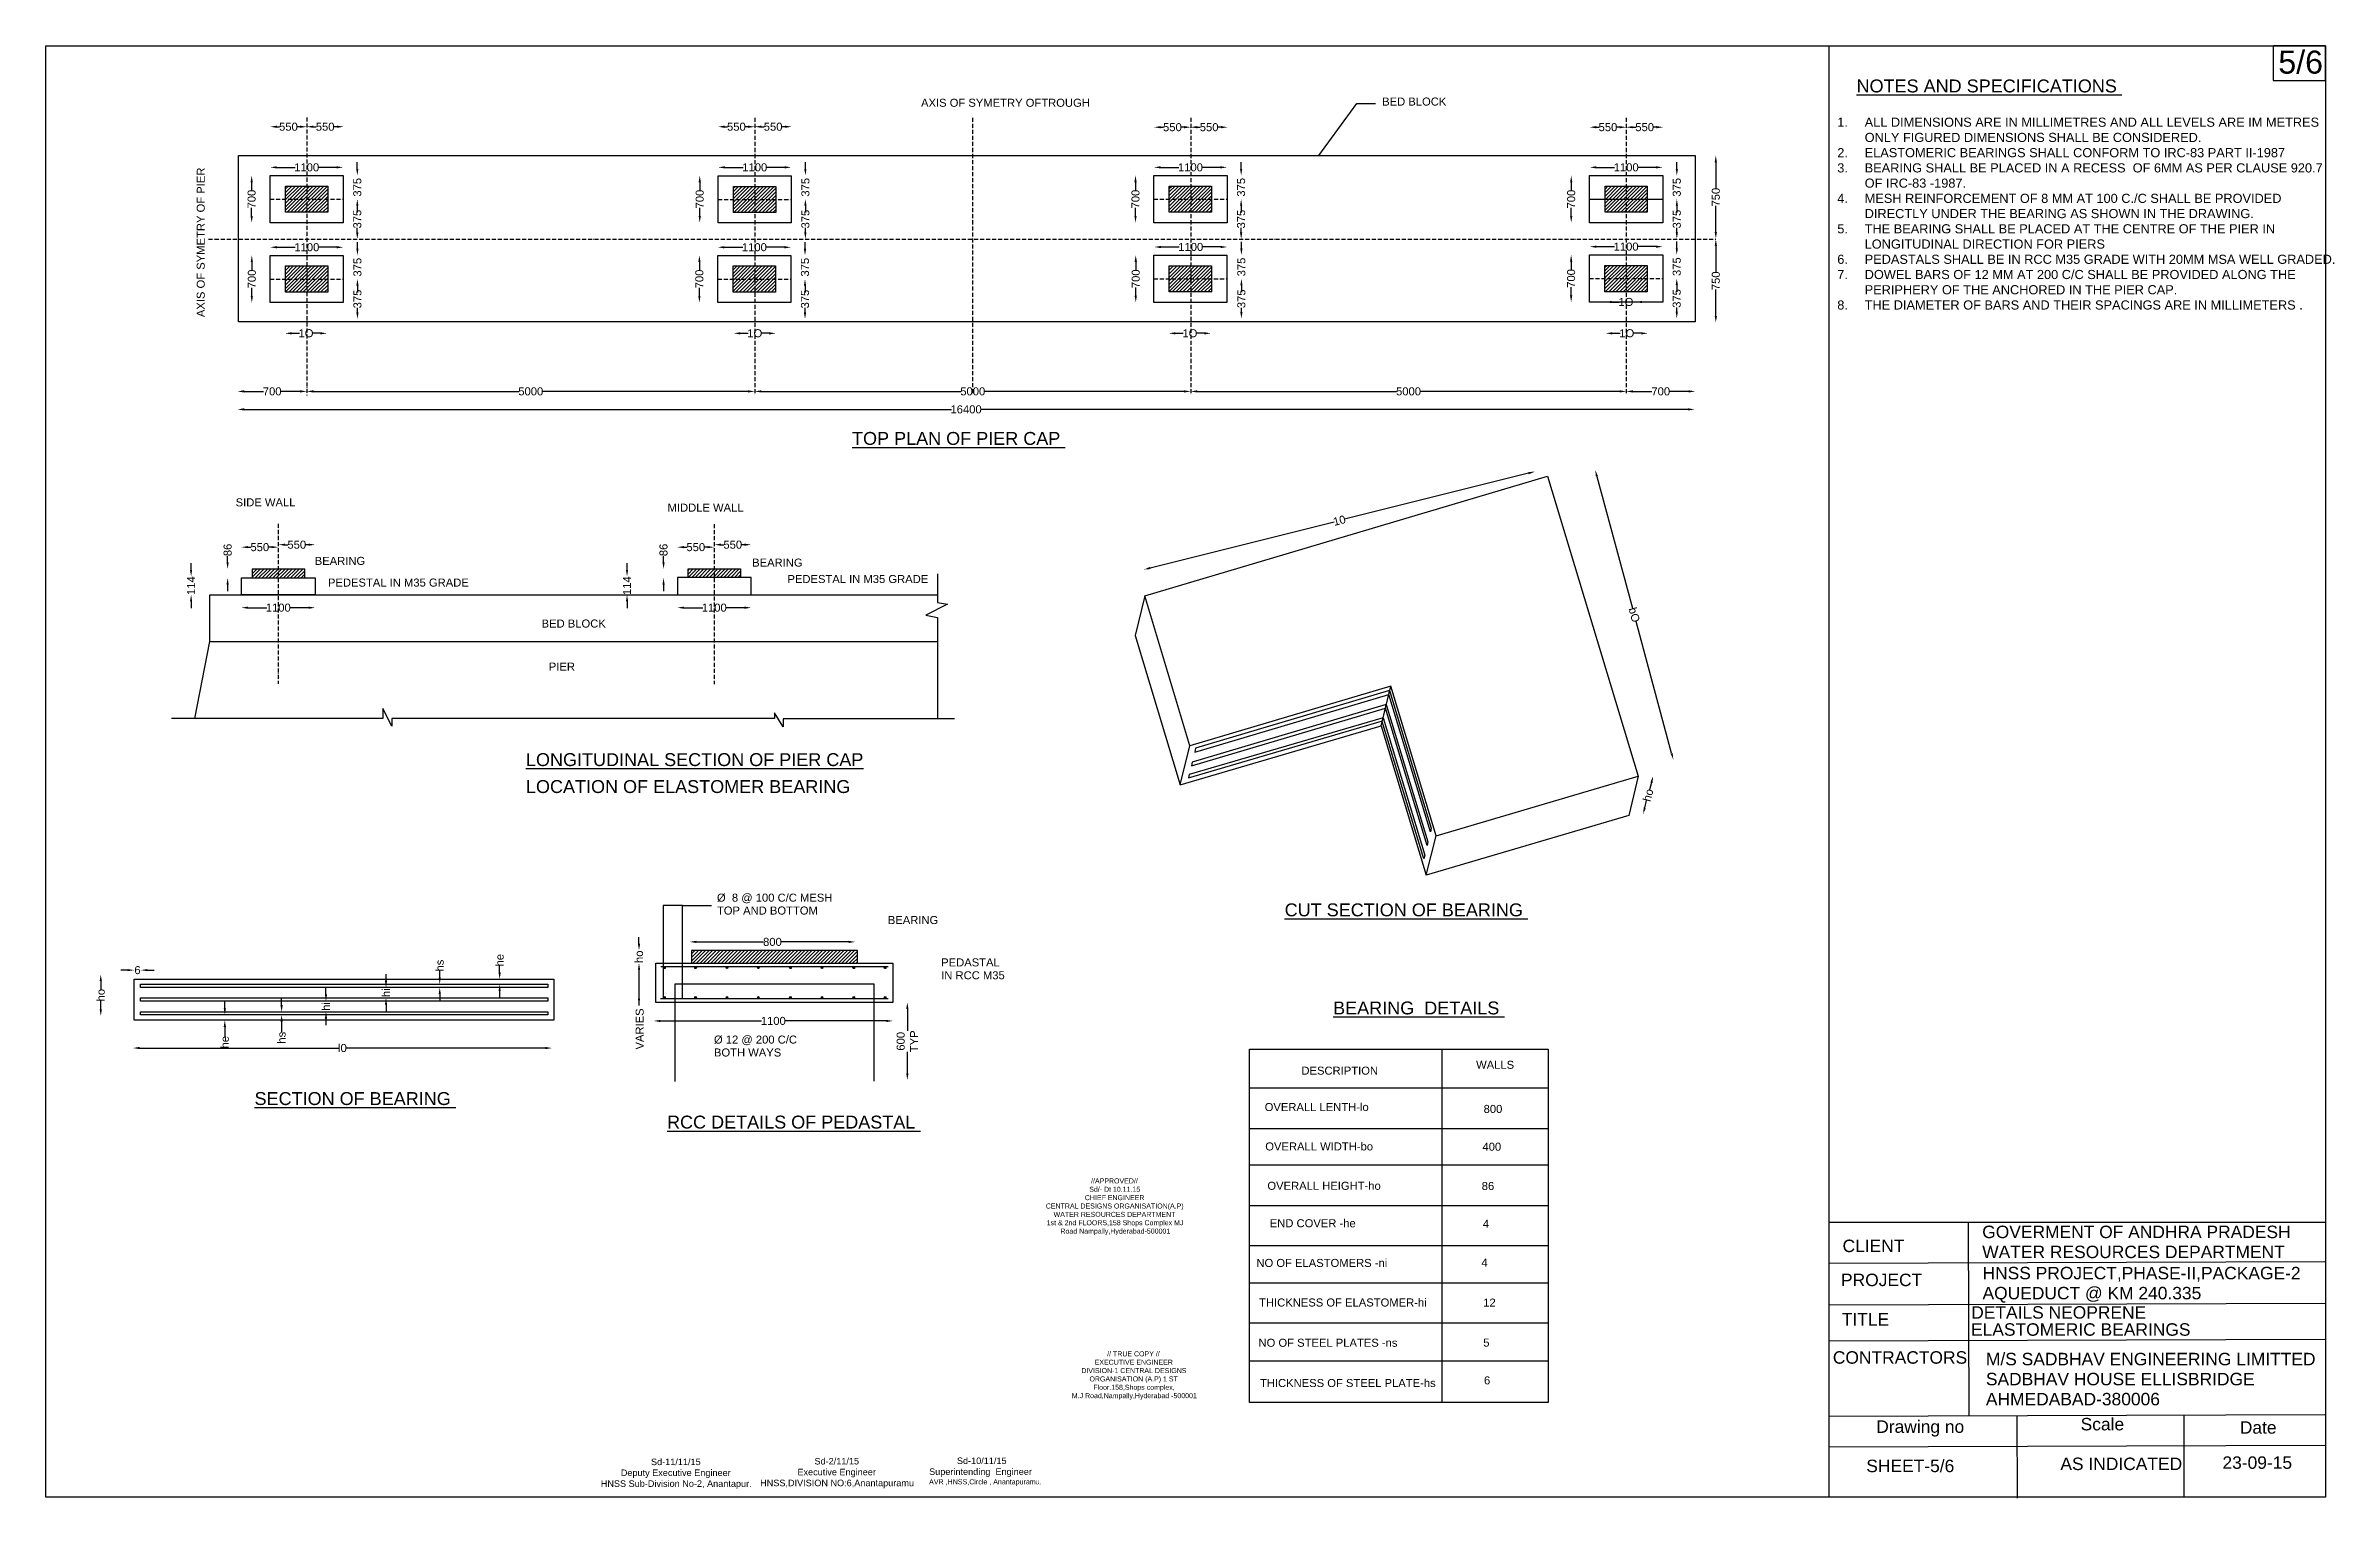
# Model space of a CAD drawing. Header units: millimetres. Extents: x 5124 to 3979742, y 2311 to 12006648.
# Drawn here: x 3945528 to 3979742, y 11984943 to 12006648 of the extents above.
import ezdxf

# ---------------------------------------------------------------- set-up
doc = ezdxf.new("R2010")
doc.units = ezdxf.units.MM
doc.header["$MEASUREMENT"] = 0
doc.linetypes.add('ACAD_ISO10W100', pattern=[18, 12, -3, 0, -3])
doc.layers.add('DRAWING', color=7, linetype='Continuous')
doc.layers.add('TEXT', color=7, linetype='Continuous')
doc.styles.get("Standard").update_dxf_attribs({"font": 'arial.ttf', "height": 120})
doc.dimstyles.get("Standard").update_dxf_attribs({"dimtxt": 120, "dimasz": 100, "dimexe": 0.18, "dimexo": 0.0625, "dimgap": 0.09, "dimtad": 0, "dimdec": 0, "dimzin": 0, "dimdsep": 46, "dimtxsty": 'Standard', "dimcen": 0.09, "dimse1": 1, "dimse2": 1, "dimadec": 0, "dimazin": 0, "dimtfac": 1, "dimtdec": 0, "dimtofl": 0, "dimtmove": 0, "dimatfit": 3, "dimfxl": 0, "dimtolj": 1, "dimtzin": 0, "dimarcsym": 0})

msp = doc.modelspace()

# ---------------------------------------------------------------- texts
at = {"layer": 'TEXT'}
for s, height, p in [('5/6', 343.71, (3978906.2, 12006231.9)), ('BED BLOCK', 120, (3965507.7, 12005754.3)), ('%%UNOTES AND SPECIFICATIONS ', 192.867, (3972599.9, 12005951.2)), ('AXIS OF SYMETRY OFTROUGH', 120, (3958613.7, 12005736.4)), ('%%UTOP PLAN OF PIER CAP ', 192.867, (3957582.1, 12000683.8)), ('SIDE WALL', 120, (3948366.5, 11999764.6)), ('MIDDLE WALL', 120, (3954824.1, 11999686.1)), ('BEARING ', 120, (3949549.1, 11998890.2)), ('PEDESTAL IN M35 GRADE', 120, (3949747.1, 11998566.1)), ('BEARING ', 120, (3956088.9, 11998864.4)), ('PEDESTAL IN M35 GRADE ', 120, (3956616.4, 11998619.1)), ('BED BLOCK ', 120, (3952941.1, 11997953.6)), ('PIER ', 120, (3953049, 11997309.8)), ('%%ULONGITUDINAL SECTION OF PIER CAP', 192.867, (3952706.8, 11995883.7)), ('LOCATION OF ELASTOMER BEARING ', 192.867, (3952706.8, 11995481.2)), ('Ø  8 @ 100 C/C MESH ', 120, (3955562.5, 11993857.7)), ('TOP AND BOTTOM ', 120, (3955562.5, 11993664.9)), ('BEARING ', 120, (3958117.3, 11993523)), ('%%UCUT SECTION OF BEARING ', 192.867, (3964049.8, 11993638.4)), ('PEDASTAL ', 120, (3958915.1, 11992890)), ('IN RCC M35', 120, (3958915.1, 11992697.2)), ('%%UBEARING  DETAILS ', 192.867, (3964774.5, 11992172.7)), ('Ø 12 @ 200 C/C ', 120, (3955517.7, 11991736.5)), ('BOTH WAYS ', 120, (3955517.7, 11991543.7)), ('DESCRIPTION ', 120, (3964300.5, 11991272.5)), ('WALLS ', 120, (3966912.5, 11991359.7)), ('%%USECTION OF BEARING ', 192.867, (3948649.3, 11990818.5)), ('OVERALL LENTH-lo', 120, (3963751.2, 11990728.3)), ('800', 120, (3967024.4, 11990700.1)), ('%%URCC DETAILS OF PEDASTAL ', 192.867, (3954816.2, 11990467.1)), ('OVERALL WIDTH-bo', 120, (3963760.1, 11990139.8)), ('400', 120, (3967007.6, 11990135.5)), ('OVERALL HEIGHT-ho', 120, (3963791.5, 11989551.6)), ('86', 120, (3966996.4, 11989548.6)), ('END COVER -he', 120, (3963827.1, 11988991.6)), ('4', 120, (3967013.2, 11988984.1)), ('CLIENT ', 186.21, (3972390.9, 11988620.5)), ('GOVERMENT OF ANDHRA PRADESH', 186.208, (3974479.1, 11988829.6)), ('NO OF ELASTOMERS -ni', 120, (3963627.8, 11988398.7)), ('4', 120, (3966991.1, 11988404.5)), ('WATER RESOURCES DEPARTMENT ', 186.208, (3974479.1, 11988530.5)), ('PROJECT', 186.21, (3972367.8, 11988112.1)), ('AQUEDUCT @ KM 240.335', 186.208, (3974483.4, 11987914.8)), ('HNSS PROJECT,PHASE-II,PACKAGE-2', 186.208, (3974483.4, 11988213.9)), ('THICKNESS OF ELASTOMER-hi', 120, (3963667.8, 11987807.6)), ('12', 120, (3967019.1, 11987806.4)), ('DETAILS NEOPRENE', 186.208, (3974314.2, 11987626)), ('TITLE  ', 186.21, (3972379.4, 11987522.9)), ('ELASTOMERIC BEARINGS', 186.208, (3974311.6, 11987370.6)), ('NO OF STEEL PLATES -ns', 120, (3963659, 11987205.9)), ('5', 120, (3967019.1, 11987208.3)), ('CONTRACTORS', 186.208, (3972245.3, 11986952.9)), ('M/S SADBHAV ENGINEERING LIMITTED', 186.208, (3974533.8, 11986929.1)), ('THICKNESS OF STEEL PLATE-hs', 120, (3963681.1, 11986604.2)), ('6', 120, (3967030.3, 11986643.7)), ('SADBHAV HOUSE ELLISBRIDGE ', 186.208, (3974533.8, 11986630)), ('AHMEDABAD-380006', 186.208, (3974533.8, 11986330.8)), ('Drawing no', 186.21, (3972894.2, 11985919.4)), ('Scale ', 186.21, (3975950.3, 11985956.6)), ('Date ', 186.21, (3978330.1, 11985907.2)), ('SHEET-5/6', 186.21, (3972745.9, 11985332.4)), ('AS INDICATED ', 186.208, (3975647.3, 11985363.3)), ('23-09-15', 186.21, (3978070.3, 11985381.8))]:
    msp.add_text(s, height=height, dxfattribs=at).set_placement(p)
for s, p in [('AXIS OF SYMETRY OF PIER ', (3947904.7, 12002592.9)), ('VARIES', (3954466.6, 11991647.7))]:
    msp.add_text(s, height=120, rotation=90, dxfattribs=at).set_placement(p)
at = {"layer": 'TEXT', "attachment_point": 1}
for s, insert, char_height, width in [('\\pi-409.64,l546.19,t546.19;1.^IALL DIMENSIONS ARE IN MILLIMETRES AND ALL LEVELS ARE IM METRES ONLY FIGURED DIMENSIONS SHALL BE CONSIDERED.\\P2.^IELASTOMERIC BEARINGS SHALL CONFORM TO IRC-83 PART II-1987\\P3.^IBEARING SHALL BE PLACED IN A RECESS  OF 6MM AS PER CLAUSE 920.7 OF IRC-83 -1987.\\P4.^IMESH REINFORCEMENT OF 8 MM AT 100 C./C SHALL BE PROVIDED DIRECTLY UNDER THE BEARING AS SHOWN IN THE DRAWING.\\P5.^ITHE BEARING SHALL BE PLACED AT THE CENTRE OF THE PIER IN LONGITUDINAL DIRECTION FOR PIERS\\P6.^IPEDASTALS SHALL BE IN RCC M35 GRADE WITH 20MM MSA WELL GRADED.\\P7.^IDOWEL BARS OF 12 MM AT 200 C/C SHALL BE PROVIDED ALONG THE PERIPHERY OF THE ANCHORED IN THE PIER CAP.\\P8.^ITHE DIAMETER OF BARS AND THEIR SPACINGS ARE IN MILLIMETERS . ', (3972175.3, 12005574.4), 136.5477, 7521.561), ('\\pi701.74;//APPROVED// \\P\\pi674.03;Sd/- Dt 10.11.15 \\P\\pi609.01;CHIEF ENGINEER \\P\\pi25.152;CENTRAL DESIGNS ORGANISATION(A.P)    \\P\\pi141.74;WATER RESOURCES DEPARTMENT       \\P\\pi38.837;1st & 2nd FLOORS,158 Shops Complex MJ \\P\\pi243.58;Road Nampally,Hyderabad-500001', (3960453.9, 11989722.1), 75, 2102.162), ('\\pi652.03;// TRUE COPY // \\P\\pi464.68;EXECUTIVE ENGINEER\\P\\pi265.8;DIVISION-1 CENTRAL DESIGNS \\P\\pi387.82;ORGANISATION (A.P) 1 ST \\P\\pi445.34;Floor.158,Shops complex,                                      \\P\\pi123.76;M.J Road,Nampally,Hyderabad -500001', (3960744.1, 11987137.9), 75, 2089.973), ('\\pi770.64;Sd-11/11/15 \\P\\pi318.76;Deputy Executive Engineer              \\P\\pi19.309;HNSS Sub-Division No-2, Anantapur.', (3953806.2, 11985534.7), 97.5, 2271.873), ('\\pi823.23;Sd-2/11/15  \\P\\pi568.31;Executive Engineer  \\P\\pi10.342;HNSS,DIVISION NO:6,Anantapuramu', (3956197.4, 11985544.5), 97.5, 2301.293), ('           Sd-10/11/15\\PSuperintending  Engineer  {\\H0.77706x;AVR ,HNSS,Circle , Anantapuramu.}', (3958734.3, 11985550.8), 97.5, 1682.513)]:
    msp.add_mtext(s, dxfattribs=dict(at, insert=insert, char_height=char_height, width=width))

# ---------------------------------------------------------------- blocks, each defined once
blk = doc.blocks.new('*D5')
at = {"layer": 'Defpoints', "color": 0, "transparency": 16777216}
for p in [(3948883, 12005426), (3949430, 12005438), (3949430, 12005426)]:
    blk.add_point(p, dxfattribs=at)
at = {"layer": 'TEXT', "color": 0, "lineweight": -2, "transparency": 16777216}
for p, q in [((3948983, 12005438), (3949024, 12005438)), ((3949330, 12005438), (3949289, 12005438))]:
    blk.add_line(p, q, dxfattribs=at)
at = {"layer": 'TEXT', "color": 0, "transparency": 16777216}
for points in [[(3948983, 12005455), (3948983, 12005421), (3948883, 12005438)], [(3949330, 12005455), (3949330, 12005421), (3949430, 12005438)]]:
    blk.add_solid(points, dxfattribs=at)
at = {"layer": 'TEXT', "color": 0, "transparency": 16777216, "insert": (3949156, 12005438), "char_height": 120, "attachment_point": 5}
blk.add_mtext('\\A1;550', dxfattribs=at)
blk = doc.blocks.new('*D6')
at = {"layer": 'Defpoints', "color": 0, "transparency": 16777216}
for p in [(3949428, 12005438), (3949982, 12005438), (3949982, 12005438)]:
    blk.add_point(p, dxfattribs=at)
at = {"layer": 'TEXT', "color": 0, "lineweight": -2, "transparency": 16777216}
for p, q in [((3949528, 12005438), (3949573, 12005438)), ((3949882, 12005438), (3949838, 12005438))]:
    blk.add_line(p, q, dxfattribs=at)
at = {"layer": 'TEXT', "color": 0, "transparency": 16777216}
for points in [[(3949528, 12005455), (3949528, 12005422), (3949428, 12005438)], [(3949882, 12005455), (3949882, 12005422), (3949982, 12005438)]]:
    blk.add_solid(points, dxfattribs=at)
at = {"layer": 'TEXT', "color": 0, "transparency": 16777216, "insert": (3949705, 12005438), "char_height": 120, "attachment_point": 5}
blk.add_mtext('\\A1;550', dxfattribs=at)
blk = doc.blocks.new('*D7')
at = {"layer": 'Defpoints', "color": 0, "transparency": 16777216}
for p in [(3948882, 12004831), (3948882, 12004709), (3949975, 12004709)]:
    blk.add_point(p, dxfattribs=at)
at = {"layer": 'TEXT', "color": 0, "lineweight": -2, "transparency": 16777216}
for p, q in [((3948982, 12004831), (3949255, 12004831)), ((3949875, 12004831), (3949602, 12004831))]:
    blk.add_line(p, q, dxfattribs=at)
at = {"layer": 'TEXT', "color": 0, "transparency": 16777216}
for points in [[(3948982, 12004848), (3948982, 12004815), (3948882, 12004831)], [(3949875, 12004848), (3949875, 12004815), (3949975, 12004831)]]:
    blk.add_solid(points, dxfattribs=at)
at = {"layer": 'TEXT', "color": 0, "transparency": 16777216, "insert": (3949429, 12004831), "char_height": 120, "attachment_point": 5}
blk.add_mtext('\\A1;1100', dxfattribs=at)
blk = doc.blocks.new('*D8')
at = {"layer": 'Defpoints', "color": 0, "transparency": 16777216}
for p in [(3948882, 12004709), (3948606, 12004004), (3948882, 12004004)]:
    blk.add_point(p, dxfattribs=at)
at = {"layer": 'TEXT', "color": 0, "lineweight": -2, "transparency": 16777216}
for p, q in [((3948606, 12004609), (3948606, 12004489)), ((3948606, 12004104), (3948606, 12004225))]:
    blk.add_line(p, q, dxfattribs=at)
at = {"layer": 'TEXT', "color": 0, "transparency": 16777216}
for points in [[(3948590, 12004609), (3948623, 12004609), (3948606, 12004709)], [(3948590, 12004104), (3948623, 12004104), (3948606, 12004004)]]:
    blk.add_solid(points, dxfattribs=at)
at = {"layer": 'TEXT', "color": 0, "transparency": 16777216, "insert": (3948606, 12004357), "char_height": 120, "attachment_point": 5, "rotation": 90}
blk.add_mtext('\\A1;700', dxfattribs=at)
blk = doc.blocks.new('*D9')
at = {"layer": 'Defpoints', "color": 0, "transparency": 16777216}
for p in [(3949975, 12004709), (3949975, 12004357), (3950186, 12004357)]:
    blk.add_point(p, dxfattribs=at)
at = {"layer": 'TEXT', "color": 0, "lineweight": -2, "transparency": 16777216}
for p, q in [((3950186, 12004809), (3950186, 12004909)), ((3950186, 12004257), (3950186, 12004157))]:
    blk.add_line(p, q, dxfattribs=at)
at = {"layer": 'TEXT', "color": 0, "transparency": 16777216}
for points in [[(3950169, 12004809), (3950202, 12004809), (3950186, 12004709)], [(3950169, 12004257), (3950202, 12004257), (3950186, 12004357)]]:
    blk.add_solid(points, dxfattribs=at)
at = {"layer": 'TEXT', "color": 0, "transparency": 16777216, "insert": (3950186, 12004533), "char_height": 120, "attachment_point": 5, "rotation": 90}
blk.add_mtext('\\A1;375', dxfattribs=at)
blk = doc.blocks.new('*D10')
at = {"layer": 'Defpoints', "color": 0, "transparency": 16777216}
for p in [(3950186, 12004357), (3950186, 12004357), (3950186, 12003759)]:
    blk.add_point(p, dxfattribs=at)
at = {"layer": 'TEXT', "color": 0, "lineweight": -2, "transparency": 16777216}
for p, q in [((3950186, 12004257), (3950186, 12004191)), ((3950186, 12003859), (3950186, 12003925))]:
    blk.add_line(p, q, dxfattribs=at)
at = {"layer": 'TEXT', "color": 0, "transparency": 16777216}
for points in [[(3950169, 12004257), (3950202, 12004257), (3950186, 12004357)], [(3950169, 12003859), (3950202, 12003859), (3950186, 12003759)]]:
    blk.add_solid(points, dxfattribs=at)
at = {"layer": 'TEXT', "color": 0, "transparency": 16777216, "insert": (3950186, 12004058), "char_height": 120, "attachment_point": 5, "rotation": 90}
blk.add_mtext('\\A1;375', dxfattribs=at)
blk = doc.blocks.new('*D11')
at = {"layer": 'Defpoints', "color": 0, "transparency": 16777216}
for p in [(3948884, 12003637), (3948884, 12003515), (3949977, 12003515)]:
    blk.add_point(p, dxfattribs=at)
at = {"layer": 'TEXT', "color": 0, "lineweight": -2, "transparency": 16777216}
for p, q in [((3948984, 12003637), (3949257, 12003637)), ((3949877, 12003637), (3949604, 12003637))]:
    blk.add_line(p, q, dxfattribs=at)
at = {"layer": 'TEXT', "color": 0, "transparency": 16777216}
for points in [[(3948984, 12003654), (3948984, 12003620), (3948884, 12003637)], [(3949877, 12003654), (3949877, 12003620), (3949977, 12003637)]]:
    blk.add_solid(points, dxfattribs=at)
at = {"layer": 'TEXT', "color": 0, "transparency": 16777216, "insert": (3949431, 12003637), "char_height": 120, "attachment_point": 5}
blk.add_mtext('\\A1;1100', dxfattribs=at)
blk = doc.blocks.new('*D12')
at = {"layer": 'Defpoints', "color": 0, "transparency": 16777216}
for p in [(3948884, 12003515), (3948609, 12002810), (3948884, 12002810)]:
    blk.add_point(p, dxfattribs=at)
at = {"layer": 'TEXT', "color": 0, "lineweight": -2, "transparency": 16777216}
for p, q in [((3948609, 12003415), (3948609, 12003295)), ((3948609, 12002910), (3948609, 12003031))]:
    blk.add_line(p, q, dxfattribs=at)
at = {"layer": 'TEXT', "color": 0, "transparency": 16777216}
for points in [[(3948592, 12003415), (3948625, 12003415), (3948609, 12003515)], [(3948592, 12002910), (3948625, 12002910), (3948609, 12002810)]]:
    blk.add_solid(points, dxfattribs=at)
at = {"layer": 'TEXT', "color": 0, "transparency": 16777216, "insert": (3948609, 12003163), "char_height": 120, "attachment_point": 5, "rotation": 90}
blk.add_mtext('\\A1;700', dxfattribs=at)
blk = doc.blocks.new('*D13')
at = {"layer": 'Defpoints', "color": 0, "transparency": 16777216}
for p in [(3949977, 12003515), (3949977, 12003163), (3950188, 12003163)]:
    blk.add_point(p, dxfattribs=at)
at = {"layer": 'TEXT', "color": 0, "lineweight": -2, "transparency": 16777216}
for p, q in [((3950188, 12003615), (3950188, 12003715)), ((3950188, 12003063), (3950188, 12002963))]:
    blk.add_line(p, q, dxfattribs=at)
at = {"layer": 'TEXT', "color": 0, "transparency": 16777216}
for points in [[(3950171, 12003615), (3950204, 12003615), (3950188, 12003515)], [(3950171, 12003063), (3950204, 12003063), (3950188, 12003163)]]:
    blk.add_solid(points, dxfattribs=at)
at = {"layer": 'TEXT', "color": 0, "transparency": 16777216, "insert": (3950188, 12003339), "char_height": 120, "attachment_point": 5, "rotation": 90}
blk.add_mtext('\\A1;375', dxfattribs=at)
blk = doc.blocks.new('*D14')
at = {"layer": 'Defpoints', "color": 0, "transparency": 16777216}
for p in [(3950188, 12003163), (3950188, 12003163), (3950188, 12002565)]:
    blk.add_point(p, dxfattribs=at)
at = {"layer": 'TEXT', "color": 0, "lineweight": -2, "transparency": 16777216}
for p, q in [((3950188, 12003063), (3950188, 12002997)), ((3950188, 12002665), (3950188, 12002730))]:
    blk.add_line(p, q, dxfattribs=at)
at = {"layer": 'TEXT', "color": 0, "transparency": 16777216}
for points in [[(3950171, 12003063), (3950204, 12003063), (3950188, 12003163)], [(3950171, 12002665), (3950204, 12002665), (3950188, 12002565)]]:
    blk.add_solid(points, dxfattribs=at)
at = {"layer": 'TEXT', "color": 0, "transparency": 16777216, "insert": (3950188, 12002864), "char_height": 120, "attachment_point": 5, "rotation": 90}
blk.add_mtext('\\A1;375', dxfattribs=at)
blk = doc.blocks.new('*D15')
at = {"layer": 'Defpoints', "color": 0, "transparency": 16777216}
for p in [(3955581, 12004831), (3955581, 12004709), (3956674, 12004709)]:
    blk.add_point(p, dxfattribs=at)
at = {"layer": 'TEXT', "color": 0, "lineweight": -2, "transparency": 16777216}
for p, q in [((3955681, 12004831), (3955954, 12004831)), ((3956574, 12004831), (3956301, 12004831))]:
    blk.add_line(p, q, dxfattribs=at)
at = {"layer": 'TEXT', "color": 0, "transparency": 16777216}
for points in [[(3955681, 12004848), (3955681, 12004815), (3955581, 12004831)], [(3956574, 12004848), (3956574, 12004815), (3956674, 12004831)]]:
    blk.add_solid(points, dxfattribs=at)
at = {"layer": 'TEXT', "color": 0, "transparency": 16777216, "insert": (3956128, 12004831), "char_height": 120, "attachment_point": 5}
blk.add_mtext('\\A1;1100', dxfattribs=at)
blk = doc.blocks.new('*D16')
at = {"layer": 'Defpoints', "color": 0, "transparency": 16777216}
for p in [(3955581, 12004709), (3955305, 12004004), (3955581, 12004004)]:
    blk.add_point(p, dxfattribs=at)
at = {"layer": 'TEXT', "color": 0, "lineweight": -2, "transparency": 16777216}
for p, q in [((3955305, 12004609), (3955305, 12004489)), ((3955305, 12004104), (3955305, 12004225))]:
    blk.add_line(p, q, dxfattribs=at)
at = {"layer": 'TEXT', "color": 0, "transparency": 16777216}
for points in [[(3955289, 12004609), (3955322, 12004609), (3955305, 12004709)], [(3955289, 12004104), (3955322, 12004104), (3955305, 12004004)]]:
    blk.add_solid(points, dxfattribs=at)
at = {"layer": 'TEXT', "color": 0, "transparency": 16777216, "insert": (3955305, 12004357), "char_height": 120, "attachment_point": 5, "rotation": 90}
blk.add_mtext('\\A1;700', dxfattribs=at)
blk = doc.blocks.new('*D17')
at = {"layer": 'Defpoints', "color": 0, "transparency": 16777216}
for p in [(3956674, 12004709), (3956674, 12004357), (3956885, 12004357)]:
    blk.add_point(p, dxfattribs=at)
at = {"layer": 'TEXT', "color": 0, "lineweight": -2, "transparency": 16777216}
for p, q in [((3956885, 12004809), (3956885, 12004909)), ((3956885, 12004257), (3956885, 12004157))]:
    blk.add_line(p, q, dxfattribs=at)
at = {"layer": 'TEXT', "color": 0, "transparency": 16777216}
for points in [[(3956868, 12004809), (3956901, 12004809), (3956885, 12004709)], [(3956868, 12004257), (3956901, 12004257), (3956885, 12004357)]]:
    blk.add_solid(points, dxfattribs=at)
at = {"layer": 'TEXT', "color": 0, "transparency": 16777216, "insert": (3956885, 12004533), "char_height": 120, "attachment_point": 5, "rotation": 90}
blk.add_mtext('\\A1;375', dxfattribs=at)
blk = doc.blocks.new('*D18')
at = {"layer": 'Defpoints', "color": 0, "transparency": 16777216}
for p in [(3956885, 12004357), (3956885, 12004357), (3956885, 12003759)]:
    blk.add_point(p, dxfattribs=at)
at = {"layer": 'TEXT', "color": 0, "lineweight": -2, "transparency": 16777216}
for p, q in [((3956885, 12004257), (3956885, 12004191)), ((3956885, 12003859), (3956885, 12003925))]:
    blk.add_line(p, q, dxfattribs=at)
at = {"layer": 'TEXT', "color": 0, "transparency": 16777216}
for points in [[(3956868, 12004257), (3956901, 12004257), (3956885, 12004357)], [(3956868, 12003859), (3956901, 12003859), (3956885, 12003759)]]:
    blk.add_solid(points, dxfattribs=at)
at = {"layer": 'TEXT', "color": 0, "transparency": 16777216, "insert": (3956885, 12004058), "char_height": 120, "attachment_point": 5, "rotation": 90}
blk.add_mtext('\\A1;375', dxfattribs=at)
blk = doc.blocks.new('*D19')
at = {"layer": 'Defpoints', "color": 0, "transparency": 16777216}
for p in [(3955575, 12003637), (3955575, 12003515), (3956669, 12003515)]:
    blk.add_point(p, dxfattribs=at)
at = {"layer": 'TEXT', "color": 0, "lineweight": -2, "transparency": 16777216}
for p, q in [((3955675, 12003637), (3955949, 12003637)), ((3956569, 12003637), (3956295, 12003637))]:
    blk.add_line(p, q, dxfattribs=at)
at = {"layer": 'TEXT', "color": 0, "transparency": 16777216}
for points in [[(3955675, 12003654), (3955675, 12003620), (3955575, 12003637)], [(3956569, 12003654), (3956569, 12003620), (3956669, 12003637)]]:
    blk.add_solid(points, dxfattribs=at)
at = {"layer": 'TEXT', "color": 0, "transparency": 16777216, "insert": (3956122, 12003637), "char_height": 120, "attachment_point": 5}
blk.add_mtext('\\A1;1100', dxfattribs=at)
blk = doc.blocks.new('*D20')
at = {"layer": 'Defpoints', "color": 0, "transparency": 16777216}
for p in [(3955575, 12003515), (3955300, 12002810), (3955575, 12002810)]:
    blk.add_point(p, dxfattribs=at)
at = {"layer": 'TEXT', "color": 0, "lineweight": -2, "transparency": 16777216}
for p, q in [((3955300, 12003415), (3955300, 12003294)), ((3955300, 12002910), (3955300, 12003031))]:
    blk.add_line(p, q, dxfattribs=at)
at = {"layer": 'TEXT', "color": 0, "transparency": 16777216}
for points in [[(3955283, 12003415), (3955317, 12003415), (3955300, 12003515)], [(3955283, 12002910), (3955317, 12002910), (3955300, 12002810)]]:
    blk.add_solid(points, dxfattribs=at)
at = {"layer": 'TEXT', "color": 0, "transparency": 16777216, "insert": (3955300, 12003163), "char_height": 120, "attachment_point": 5, "rotation": 90}
blk.add_mtext('\\A1;700', dxfattribs=at)
blk = doc.blocks.new('*D21')
at = {"layer": 'Defpoints', "color": 0, "transparency": 16777216}
for p in [(3956669, 12003515), (3956669, 12003163), (3956879, 12003163)]:
    blk.add_point(p, dxfattribs=at)
at = {"layer": 'TEXT', "color": 0, "lineweight": -2, "transparency": 16777216}
for p, q in [((3956879, 12003615), (3956879, 12003715)), ((3956879, 12003063), (3956879, 12002963))]:
    blk.add_line(p, q, dxfattribs=at)
at = {"layer": 'TEXT', "color": 0, "transparency": 16777216}
for points in [[(3956862, 12003615), (3956896, 12003615), (3956879, 12003515)], [(3956862, 12003063), (3956896, 12003063), (3956879, 12003163)]]:
    blk.add_solid(points, dxfattribs=at)
at = {"layer": 'TEXT', "color": 0, "transparency": 16777216, "insert": (3956879, 12003339), "char_height": 120, "attachment_point": 5, "rotation": 90}
blk.add_mtext('\\A1;375', dxfattribs=at)
blk = doc.blocks.new('*D22')
at = {"layer": 'Defpoints', "color": 0, "transparency": 16777216}
for p in [(3956879, 12003163), (3956879, 12003163), (3956879, 12002564)]:
    blk.add_point(p, dxfattribs=at)
at = {"layer": 'TEXT', "color": 0, "lineweight": -2, "transparency": 16777216}
for p, q in [((3956879, 12003063), (3956879, 12002997)), ((3956879, 12002664), (3956879, 12002730))]:
    blk.add_line(p, q, dxfattribs=at)
at = {"layer": 'TEXT', "color": 0, "transparency": 16777216}
for points in [[(3956862, 12003063), (3956896, 12003063), (3956879, 12003163)], [(3956862, 12002664), (3956896, 12002664), (3956879, 12002564)]]:
    blk.add_solid(points, dxfattribs=at)
at = {"layer": 'TEXT', "color": 0, "transparency": 16777216, "insert": (3956879, 12002863), "char_height": 120, "attachment_point": 5, "rotation": 90}
blk.add_mtext('\\A1;375', dxfattribs=at)
blk = doc.blocks.new('*D23')
at = {"layer": 'Defpoints', "color": 0, "transparency": 16777216}
for p in [(3962096, 12004831), (3962096, 12004709), (3963189, 12004709)]:
    blk.add_point(p, dxfattribs=at)
at = {"layer": 'TEXT', "color": 0, "lineweight": -2, "transparency": 16777216}
for p, q in [((3962196, 12004831), (3962469, 12004831)), ((3963089, 12004831), (3962816, 12004831))]:
    blk.add_line(p, q, dxfattribs=at)
at = {"layer": 'TEXT', "color": 0, "transparency": 16777216}
for points in [[(3962196, 12004848), (3962196, 12004815), (3962096, 12004831)], [(3963089, 12004848), (3963089, 12004815), (3963189, 12004831)]]:
    blk.add_solid(points, dxfattribs=at)
at = {"layer": 'TEXT', "color": 0, "transparency": 16777216, "insert": (3962642, 12004831), "char_height": 120, "attachment_point": 5}
blk.add_mtext('\\A1;1100', dxfattribs=at)
blk = doc.blocks.new('*D24')
at = {"layer": 'Defpoints', "color": 0, "transparency": 16777216}
for p in [(3962096, 12004709), (3961820, 12004004), (3962096, 12004004)]:
    blk.add_point(p, dxfattribs=at)
at = {"layer": 'TEXT', "color": 0, "lineweight": -2, "transparency": 16777216}
for p, q in [((3961820, 12004609), (3961820, 12004489)), ((3961820, 12004104), (3961820, 12004225))]:
    blk.add_line(p, q, dxfattribs=at)
at = {"layer": 'TEXT', "color": 0, "transparency": 16777216}
for points in [[(3961803, 12004609), (3961837, 12004609), (3961820, 12004709)], [(3961803, 12004104), (3961837, 12004104), (3961820, 12004004)]]:
    blk.add_solid(points, dxfattribs=at)
at = {"layer": 'TEXT', "color": 0, "transparency": 16777216, "insert": (3961820, 12004357), "char_height": 120, "attachment_point": 5, "rotation": 90}
blk.add_mtext('\\A1;700', dxfattribs=at)
blk = doc.blocks.new('*D25')
at = {"layer": 'Defpoints', "color": 0, "transparency": 16777216}
for p in [(3963189, 12004709), (3963189, 12004357), (3963399, 12004357)]:
    blk.add_point(p, dxfattribs=at)
at = {"layer": 'TEXT', "color": 0, "lineweight": -2, "transparency": 16777216}
for p, q in [((3963399, 12004809), (3963399, 12004909)), ((3963399, 12004257), (3963399, 12004157))]:
    blk.add_line(p, q, dxfattribs=at)
at = {"layer": 'TEXT', "color": 0, "transparency": 16777216}
for points in [[(3963383, 12004809), (3963416, 12004809), (3963399, 12004709)], [(3963383, 12004257), (3963416, 12004257), (3963399, 12004357)]]:
    blk.add_solid(points, dxfattribs=at)
at = {"layer": 'TEXT', "color": 0, "transparency": 16777216, "insert": (3963399, 12004533), "char_height": 120, "attachment_point": 5, "rotation": 90}
blk.add_mtext('\\A1;375', dxfattribs=at)
blk = doc.blocks.new('*D26')
at = {"layer": 'Defpoints', "color": 0, "transparency": 16777216}
for p in [(3963399, 12004357), (3963399, 12004357), (3963399, 12003759)]:
    blk.add_point(p, dxfattribs=at)
at = {"layer": 'TEXT', "color": 0, "lineweight": -2, "transparency": 16777216}
for p, q in [((3963399, 12004257), (3963399, 12004191)), ((3963399, 12003859), (3963399, 12003925))]:
    blk.add_line(p, q, dxfattribs=at)
at = {"layer": 'TEXT', "color": 0, "transparency": 16777216}
for points in [[(3963383, 12004257), (3963416, 12004257), (3963399, 12004357)], [(3963383, 12003859), (3963416, 12003859), (3963399, 12003759)]]:
    blk.add_solid(points, dxfattribs=at)
at = {"layer": 'TEXT', "color": 0, "transparency": 16777216, "insert": (3963399, 12004058), "char_height": 120, "attachment_point": 5, "rotation": 90}
blk.add_mtext('\\A1;375', dxfattribs=at)
blk = doc.blocks.new('*D27')
at = {"layer": 'Defpoints', "color": 0, "transparency": 16777216}
for p in [(3962100, 12003641), (3962100, 12003519), (3963193, 12003519)]:
    blk.add_point(p, dxfattribs=at)
at = {"layer": 'TEXT', "color": 0, "lineweight": -2, "transparency": 16777216}
for p, q in [((3962200, 12003641), (3962473, 12003641)), ((3963093, 12003641), (3962820, 12003641))]:
    blk.add_line(p, q, dxfattribs=at)
at = {"layer": 'TEXT', "color": 0, "transparency": 16777216}
for points in [[(3962200, 12003657), (3962200, 12003624), (3962100, 12003641)], [(3963093, 12003657), (3963093, 12003624), (3963193, 12003641)]]:
    blk.add_solid(points, dxfattribs=at)
at = {"layer": 'TEXT', "color": 0, "transparency": 16777216, "insert": (3962646, 12003641), "char_height": 120, "attachment_point": 5}
blk.add_mtext('\\A1;1100', dxfattribs=at)
blk = doc.blocks.new('*D28')
at = {"layer": 'Defpoints', "color": 0, "transparency": 16777216}
for p in [(3962100, 12003519), (3961824, 12002814), (3962100, 12002814)]:
    blk.add_point(p, dxfattribs=at)
at = {"layer": 'TEXT', "color": 0, "lineweight": -2, "transparency": 16777216}
for p, q in [((3961824, 12003419), (3961824, 12003298)), ((3961824, 12002914), (3961824, 12003034))]:
    blk.add_line(p, q, dxfattribs=at)
at = {"layer": 'TEXT', "color": 0, "transparency": 16777216}
for points in [[(3961807, 12003419), (3961841, 12003419), (3961824, 12003519)], [(3961807, 12002914), (3961841, 12002914), (3961824, 12002814)]]:
    blk.add_solid(points, dxfattribs=at)
at = {"layer": 'TEXT', "color": 0, "transparency": 16777216, "insert": (3961824, 12003166), "char_height": 120, "attachment_point": 5, "rotation": 90}
blk.add_mtext('\\A1;700', dxfattribs=at)
blk = doc.blocks.new('*D29')
at = {"layer": 'Defpoints', "color": 0, "transparency": 16777216}
for p in [(3963193, 12003519), (3963193, 12003166), (3963403, 12003166)]:
    blk.add_point(p, dxfattribs=at)
at = {"layer": 'TEXT', "color": 0, "lineweight": -2, "transparency": 16777216}
for p, q in [((3963403, 12003619), (3963403, 12003719)), ((3963403, 12003066), (3963403, 12002966))]:
    blk.add_line(p, q, dxfattribs=at)
at = {"layer": 'TEXT', "color": 0, "transparency": 16777216}
for points in [[(3963387, 12003619), (3963420, 12003619), (3963403, 12003519)], [(3963387, 12003066), (3963420, 12003066), (3963403, 12003166)]]:
    blk.add_solid(points, dxfattribs=at)
at = {"layer": 'TEXT', "color": 0, "transparency": 16777216, "insert": (3963403, 12003342), "char_height": 120, "attachment_point": 5, "rotation": 90}
blk.add_mtext('\\A1;375', dxfattribs=at)
blk = doc.blocks.new('*D30')
at = {"layer": 'Defpoints', "color": 0, "transparency": 16777216}
for p in [(3963403, 12003166), (3963403, 12003166), (3963403, 12002568)]:
    blk.add_point(p, dxfattribs=at)
at = {"layer": 'TEXT', "color": 0, "lineweight": -2, "transparency": 16777216}
for p, q in [((3963403, 12003066), (3963403, 12003000)), ((3963403, 12002668), (3963403, 12002734))]:
    blk.add_line(p, q, dxfattribs=at)
at = {"layer": 'TEXT', "color": 0, "transparency": 16777216}
for points in [[(3963387, 12003066), (3963420, 12003066), (3963403, 12003166)], [(3963387, 12002668), (3963420, 12002668), (3963403, 12002568)]]:
    blk.add_solid(points, dxfattribs=at)
at = {"layer": 'TEXT', "color": 0, "transparency": 16777216, "insert": (3963403, 12002867), "char_height": 120, "attachment_point": 5, "rotation": 90}
blk.add_mtext('\\A1;375', dxfattribs=at)
blk = doc.blocks.new('*D31')
at = {"layer": 'Defpoints', "color": 0, "transparency": 16777216}
for p in [(3968610, 12004831), (3968610, 12004709), (3969703, 12004709)]:
    blk.add_point(p, dxfattribs=at)
at = {"layer": 'TEXT', "color": 0, "lineweight": -2, "transparency": 16777216}
for p, q in [((3968710, 12004831), (3968983, 12004831)), ((3969603, 12004831), (3969330, 12004831))]:
    blk.add_line(p, q, dxfattribs=at)
at = {"layer": 'TEXT', "color": 0, "transparency": 16777216}
for points in [[(3968710, 12004848), (3968710, 12004815), (3968610, 12004831)], [(3969603, 12004848), (3969603, 12004815), (3969703, 12004831)]]:
    blk.add_solid(points, dxfattribs=at)
at = {"layer": 'TEXT', "color": 0, "transparency": 16777216, "insert": (3969156, 12004831), "char_height": 120, "attachment_point": 5}
blk.add_mtext('\\A1;1100', dxfattribs=at)
blk = doc.blocks.new('*D32')
at = {"layer": 'Defpoints', "color": 0, "transparency": 16777216}
for p in [(3968610, 12004709), (3968334, 12004004), (3968610, 12004004)]:
    blk.add_point(p, dxfattribs=at)
at = {"layer": 'TEXT', "color": 0, "lineweight": -2, "transparency": 16777216}
for p, q in [((3968334, 12004609), (3968334, 12004489)), ((3968334, 12004104), (3968334, 12004225))]:
    blk.add_line(p, q, dxfattribs=at)
at = {"layer": 'TEXT', "color": 0, "transparency": 16777216}
for points in [[(3968318, 12004609), (3968351, 12004609), (3968334, 12004709)], [(3968318, 12004104), (3968351, 12004104), (3968334, 12004004)]]:
    blk.add_solid(points, dxfattribs=at)
at = {"layer": 'TEXT', "color": 0, "transparency": 16777216, "insert": (3968334, 12004357), "char_height": 120, "attachment_point": 5, "rotation": 90}
blk.add_mtext('\\A1;700', dxfattribs=at)
blk = doc.blocks.new('*D33')
at = {"layer": 'Defpoints', "color": 0, "transparency": 16777216}
for p in [(3969703, 12004709), (3969703, 12004357), (3969913, 12004357)]:
    blk.add_point(p, dxfattribs=at)
at = {"layer": 'TEXT', "color": 0, "lineweight": -2, "transparency": 16777216}
for p, q in [((3969913, 12004809), (3969913, 12004909)), ((3969913, 12004257), (3969913, 12004157))]:
    blk.add_line(p, q, dxfattribs=at)
at = {"layer": 'TEXT', "color": 0, "transparency": 16777216}
for points in [[(3969897, 12004809), (3969930, 12004809), (3969913, 12004709)], [(3969897, 12004257), (3969930, 12004257), (3969913, 12004357)]]:
    blk.add_solid(points, dxfattribs=at)
at = {"layer": 'TEXT', "color": 0, "transparency": 16777216, "insert": (3969913, 12004533), "char_height": 120, "attachment_point": 5, "rotation": 90}
blk.add_mtext('\\A1;375', dxfattribs=at)
blk = doc.blocks.new('*D34')
at = {"layer": 'Defpoints', "color": 0, "transparency": 16777216}
for p in [(3969913, 12004357), (3969913, 12004357), (3969913, 12003759)]:
    blk.add_point(p, dxfattribs=at)
at = {"layer": 'TEXT', "color": 0, "lineweight": -2, "transparency": 16777216}
for p, q in [((3969913, 12004257), (3969913, 12004191)), ((3969913, 12003859), (3969913, 12003925))]:
    blk.add_line(p, q, dxfattribs=at)
at = {"layer": 'TEXT', "color": 0, "transparency": 16777216}
for points in [[(3969897, 12004257), (3969930, 12004257), (3969913, 12004357)], [(3969897, 12003859), (3969930, 12003859), (3969913, 12003759)]]:
    blk.add_solid(points, dxfattribs=at)
at = {"layer": 'TEXT', "color": 0, "transparency": 16777216, "insert": (3969913, 12004058), "char_height": 120, "attachment_point": 5, "rotation": 90}
blk.add_mtext('\\A1;375', dxfattribs=at)
blk = doc.blocks.new('*D35')
at = {"layer": 'Defpoints', "color": 0, "transparency": 16777216}
for p in [(3968609, 12003646), (3968609, 12003523), (3969702, 12003523)]:
    blk.add_point(p, dxfattribs=at)
at = {"layer": 'TEXT', "color": 0, "lineweight": -2, "transparency": 16777216}
for p, q in [((3968709, 12003646), (3968982, 12003646)), ((3969602, 12003646), (3969329, 12003646))]:
    blk.add_line(p, q, dxfattribs=at)
at = {"layer": 'TEXT', "color": 0, "transparency": 16777216}
for points in [[(3968709, 12003662), (3968709, 12003629), (3968609, 12003646)], [(3969602, 12003662), (3969602, 12003629), (3969702, 12003646)]]:
    blk.add_solid(points, dxfattribs=at)
at = {"layer": 'TEXT', "color": 0, "transparency": 16777216, "insert": (3969155, 12003646), "char_height": 120, "attachment_point": 5}
blk.add_mtext('\\A1;1100', dxfattribs=at)
blk = doc.blocks.new('*D36')
at = {"layer": 'Defpoints', "color": 0, "transparency": 16777216}
for p in [(3968609, 12003523), (3968333, 12002819), (3968609, 12002819)]:
    blk.add_point(p, dxfattribs=at)
at = {"layer": 'TEXT', "color": 0, "lineweight": -2, "transparency": 16777216}
for p, q in [((3968333, 12003423), (3968333, 12003303)), ((3968333, 12002919), (3968333, 12003039))]:
    blk.add_line(p, q, dxfattribs=at)
at = {"layer": 'TEXT', "color": 0, "transparency": 16777216}
for points in [[(3968316, 12003423), (3968350, 12003423), (3968333, 12003523)], [(3968316, 12002919), (3968350, 12002919), (3968333, 12002819)]]:
    blk.add_solid(points, dxfattribs=at)
at = {"layer": 'TEXT', "color": 0, "transparency": 16777216, "insert": (3968333, 12003171), "char_height": 120, "attachment_point": 5, "rotation": 90}
blk.add_mtext('\\A1;700', dxfattribs=at)
blk = doc.blocks.new('*D37')
at = {"layer": 'Defpoints', "color": 0, "transparency": 16777216}
for p in [(3969702, 12003523), (3969702, 12003171), (3969912, 12003171)]:
    blk.add_point(p, dxfattribs=at)
at = {"layer": 'TEXT', "color": 0, "lineweight": -2, "transparency": 16777216}
for p, q in [((3969912, 12003623), (3969912, 12003723)), ((3969912, 12003071), (3969912, 12002971))]:
    blk.add_line(p, q, dxfattribs=at)
at = {"layer": 'TEXT', "color": 0, "transparency": 16777216}
for points in [[(3969896, 12003623), (3969929, 12003623), (3969912, 12003523)], [(3969896, 12003071), (3969929, 12003071), (3969912, 12003171)]]:
    blk.add_solid(points, dxfattribs=at)
at = {"layer": 'TEXT', "color": 0, "transparency": 16777216, "insert": (3969912, 12003347), "char_height": 120, "attachment_point": 5, "rotation": 90}
blk.add_mtext('\\A1;375', dxfattribs=at)
blk = doc.blocks.new('*D38')
at = {"layer": 'Defpoints', "color": 0, "transparency": 16777216}
for p in [(3969912, 12003171), (3969912, 12003171), (3969912, 12002573)]:
    blk.add_point(p, dxfattribs=at)
at = {"layer": 'TEXT', "color": 0, "lineweight": -2, "transparency": 16777216}
for p, q in [((3969912, 12003071), (3969912, 12003005)), ((3969912, 12002673), (3969912, 12002739))]:
    blk.add_line(p, q, dxfattribs=at)
at = {"layer": 'TEXT', "color": 0, "transparency": 16777216}
for points in [[(3969896, 12003071), (3969929, 12003071), (3969912, 12003171)], [(3969896, 12002673), (3969929, 12002673), (3969912, 12002573)]]:
    blk.add_solid(points, dxfattribs=at)
at = {"layer": 'TEXT', "color": 0, "transparency": 16777216, "insert": (3969912, 12002872), "char_height": 120, "attachment_point": 5, "rotation": 90}
blk.add_mtext('\\A1;375', dxfattribs=at)
blk = doc.blocks.new('*D39')
at = {"layer": 'Defpoints', "color": 0, "transparency": 16777216}
for p in [(3970187, 12005007), (3970187, 12003765), (3970496, 12003765)]:
    blk.add_point(p, dxfattribs=at)
at = {"layer": 'TEXT', "color": 0, "lineweight": -2, "transparency": 16777216}
for p, q in [((3970496, 12004907), (3970496, 12004518)), ((3970496, 12003865), (3970496, 12004254))]:
    blk.add_line(p, q, dxfattribs=at)
at = {"layer": 'TEXT', "color": 0, "transparency": 16777216}
for points in [[(3970479, 12004907), (3970513, 12004907), (3970496, 12005007)], [(3970479, 12003865), (3970513, 12003865), (3970496, 12003765)]]:
    blk.add_solid(points, dxfattribs=at)
at = {"layer": 'TEXT', "color": 0, "transparency": 16777216, "insert": (3970496, 12004386), "char_height": 120, "attachment_point": 5, "rotation": 90}
blk.add_mtext('\\A1;750', dxfattribs=at)
blk = doc.blocks.new('*D40')
at = {"layer": 'Defpoints', "color": 0, "transparency": 16777216}
for p in [(3970495, 12003759), (3970495, 12002512), (3970496, 12002512)]:
    blk.add_point(p, dxfattribs=at)
at = {"layer": 'TEXT', "color": 0, "lineweight": -2, "transparency": 16777216}
for p, q in [((3970496, 12003659), (3970496, 12003268)), ((3970496, 12002612), (3970496, 12003004))]:
    blk.add_line(p, q, dxfattribs=at)
at = {"layer": 'TEXT', "color": 0, "transparency": 16777216}
for points in [[(3970479, 12003659), (3970513, 12003659), (3970496, 12003759)], [(3970479, 12002612), (3970513, 12002612), (3970496, 12002512)]]:
    blk.add_solid(points, dxfattribs=at)
at = {"layer": 'TEXT', "color": 0, "transparency": 16777216, "insert": (3970496, 12003136), "char_height": 120, "attachment_point": 5, "rotation": 90}
blk.add_mtext('\\A1;750', dxfattribs=at)
blk = doc.blocks.new('*D41')
at = {"layer": 'Defpoints', "color": 0, "transparency": 16777216}
for p in [(3949104, 12002348), (3949735, 12002351), (3949735, 12002348)]:
    blk.add_point(p, dxfattribs=at)
at = {"layer": 'TEXT', "color": 0, "lineweight": -2, "transparency": 16777216}
for p, q in [((3949204, 12002351), (3949320, 12002351)), ((3949635, 12002351), (3949518, 12002351))]:
    blk.add_line(p, q, dxfattribs=at)
at = {"layer": 'TEXT', "color": 0, "transparency": 16777216}
for points in [[(3949204, 12002367), (3949204, 12002334), (3949104, 12002351)], [(3949635, 12002367), (3949635, 12002334), (3949735, 12002351)]]:
    blk.add_solid(points, dxfattribs=at)
at = {"layer": 'TEXT', "color": 0, "transparency": 16777216, "insert": (3949419, 12002351), "char_height": 120, "attachment_point": 5}
blk.add_mtext('\\A1;1O', dxfattribs=at)
blk = doc.blocks.new('*D42')
at = {"layer": 'Defpoints', "color": 0, "transparency": 16777216}
for p in [(3955813, 12002348), (3956443, 12002351), (3956443, 12002348)]:
    blk.add_point(p, dxfattribs=at)
at = {"layer": 'TEXT', "color": 0, "lineweight": -2, "transparency": 16777216}
for p, q in [((3955913, 12002351), (3956029, 12002351)), ((3956343, 12002351), (3956227, 12002351))]:
    blk.add_line(p, q, dxfattribs=at)
at = {"layer": 'TEXT', "color": 0, "transparency": 16777216}
for points in [[(3955913, 12002367), (3955913, 12002334), (3955813, 12002351)], [(3956343, 12002367), (3956343, 12002334), (3956443, 12002351)]]:
    blk.add_solid(points, dxfattribs=at)
at = {"layer": 'TEXT', "color": 0, "transparency": 16777216, "insert": (3956128, 12002351), "char_height": 120, "attachment_point": 5}
blk.add_mtext('\\A1;1O', dxfattribs=at)
blk = doc.blocks.new('*D43')
at = {"layer": 'Defpoints', "color": 0, "transparency": 16777216}
for p in [(3962318, 12002348), (3962949, 12002351), (3962949, 12002348)]:
    blk.add_point(p, dxfattribs=at)
at = {"layer": 'TEXT', "color": 0, "lineweight": -2, "transparency": 16777216}
for p, q in [((3962418, 12002351), (3962535, 12002351)), ((3962849, 12002351), (3962733, 12002351))]:
    blk.add_line(p, q, dxfattribs=at)
at = {"layer": 'TEXT', "color": 0, "transparency": 16777216}
for points in [[(3962418, 12002367), (3962418, 12002334), (3962318, 12002351)], [(3962849, 12002367), (3962849, 12002334), (3962949, 12002351)]]:
    blk.add_solid(points, dxfattribs=at)
at = {"layer": 'TEXT', "color": 0, "transparency": 16777216, "insert": (3962634, 12002351), "char_height": 120, "attachment_point": 5}
blk.add_mtext('\\A1;1O', dxfattribs=at)
blk = doc.blocks.new('*D44')
at = {"layer": 'Defpoints', "color": 0, "transparency": 16777216}
for p in [(3968837, 12002816), (3969468, 12002819), (3969468, 12002816)]:
    blk.add_point(p, dxfattribs=at)
at = {"layer": 'TEXT', "color": 0, "lineweight": -2, "transparency": 16777216}
for p, q in [((3968937, 12002819), (3969053, 12002819)), ((3969368, 12002819), (3969251, 12002819))]:
    blk.add_line(p, q, dxfattribs=at)
at = {"layer": 'TEXT', "color": 0, "transparency": 16777216}
for points in [[(3968937, 12002835), (3968937, 12002802), (3968837, 12002819)], [(3969368, 12002835), (3969368, 12002802), (3969468, 12002819)]]:
    blk.add_solid(points, dxfattribs=at)
at = {"layer": 'TEXT', "color": 0, "transparency": 16777216, "insert": (3969152, 12002819), "char_height": 120, "attachment_point": 5}
blk.add_mtext('\\A1;1O', dxfattribs=at)
blk = doc.blocks.new('*D45')
at = {"layer": 'Defpoints', "color": 0, "transparency": 16777216}
for p in [(3968850, 12002348), (3969480, 12002351), (3969480, 12002348)]:
    blk.add_point(p, dxfattribs=at)
at = {"layer": 'TEXT', "color": 0, "lineweight": -2, "transparency": 16777216}
for p, q in [((3968950, 12002351), (3969066, 12002351)), ((3969380, 12002351), (3969264, 12002351))]:
    blk.add_line(p, q, dxfattribs=at)
at = {"layer": 'TEXT', "color": 0, "transparency": 16777216}
for points in [[(3968950, 12002367), (3968950, 12002334), (3968850, 12002351)], [(3969380, 12002367), (3969380, 12002334), (3969480, 12002351)]]:
    blk.add_solid(points, dxfattribs=at)
at = {"layer": 'TEXT', "color": 0, "transparency": 16777216, "insert": (3969165, 12002351), "char_height": 120, "attachment_point": 5}
blk.add_mtext('\\A1;1O', dxfattribs=at)
blk = doc.blocks.new('*D46')
at = {"layer": 'Defpoints', "color": 0, "transparency": 16777216}
for p in [(3948395, 12001483), (3949431, 12001483), (3949431, 12001483)]:
    blk.add_point(p, dxfattribs=at)
at = {"layer": 'TEXT', "color": 0, "lineweight": -2, "transparency": 16777216}
for p, q in [((3948495, 12001483), (3948781, 12001483)), ((3949331, 12001483), (3949045, 12001483))]:
    blk.add_line(p, q, dxfattribs=at)
at = {"layer": 'TEXT', "color": 0, "transparency": 16777216}
for points in [[(3948495, 12001500), (3948495, 12001466), (3948395, 12001483)], [(3949331, 12001500), (3949331, 12001466), (3949431, 12001483)]]:
    blk.add_solid(points, dxfattribs=at)
at = {"layer": 'TEXT', "color": 0, "transparency": 16777216, "insert": (3948913, 12001483), "char_height": 120, "attachment_point": 5}
blk.add_mtext('\\A1;700', dxfattribs=at)
blk = doc.blocks.new('*D47')
at = {"layer": 'Defpoints', "color": 0, "transparency": 16777216}
for p in [(3949431, 12001483), (3956128, 12001483), (3956128, 12001483)]:
    blk.add_point(p, dxfattribs=at)
at = {"layer": 'TEXT', "color": 0, "lineweight": -2, "transparency": 16777216}
for p, q in [((3949531, 12001483), (3952600, 12001483)), ((3956028, 12001483), (3952958, 12001483))]:
    blk.add_line(p, q, dxfattribs=at)
at = {"layer": 'TEXT', "color": 0, "transparency": 16777216}
for points in [[(3949531, 12001500), (3949531, 12001466), (3949431, 12001483)], [(3956028, 12001500), (3956028, 12001466), (3956128, 12001483)]]:
    blk.add_solid(points, dxfattribs=at)
at = {"layer": 'TEXT', "color": 0, "transparency": 16777216, "insert": (3952779, 12001483), "char_height": 120, "attachment_point": 5}
blk.add_mtext('\\A1;5000', dxfattribs=at)
blk = doc.blocks.new('*D48')
at = {"layer": 'Defpoints', "color": 0, "transparency": 16777216}
for p in [(3956128, 12001483), (3962646, 12001483), (3962646, 12001483)]:
    blk.add_point(p, dxfattribs=at)
at = {"layer": 'TEXT', "color": 0, "lineweight": -2, "transparency": 16777216}
for p, q in [((3956228, 12001483), (3959208, 12001483)), ((3962546, 12001483), (3959566, 12001483))]:
    blk.add_line(p, q, dxfattribs=at)
at = {"layer": 'TEXT', "color": 0, "transparency": 16777216}
for points in [[(3956228, 12001500), (3956228, 12001466), (3956128, 12001483)], [(3962546, 12001500), (3962546, 12001466), (3962646, 12001483)]]:
    blk.add_solid(points, dxfattribs=at)
at = {"layer": 'TEXT', "color": 0, "transparency": 16777216, "insert": (3959387, 12001483), "char_height": 120, "attachment_point": 5}
blk.add_mtext('\\A1;5000', dxfattribs=at)
blk = doc.blocks.new('*D49')
at = {"layer": 'Defpoints', "color": 0, "transparency": 16777216}
for p in [(3962646, 12001483), (3969157, 12001483), (3969157, 12001483)]:
    blk.add_point(p, dxfattribs=at)
at = {"layer": 'TEXT', "color": 0, "lineweight": -2, "transparency": 16777216}
for p, q in [((3962746, 12001483), (3965723, 12001483)), ((3969057, 12001483), (3966081, 12001483))]:
    blk.add_line(p, q, dxfattribs=at)
at = {"layer": 'TEXT', "color": 0, "transparency": 16777216}
for points in [[(3962746, 12001500), (3962746, 12001466), (3962646, 12001483)], [(3969057, 12001500), (3969057, 12001466), (3969157, 12001483)]]:
    blk.add_solid(points, dxfattribs=at)
at = {"layer": 'TEXT', "color": 0, "transparency": 16777216, "insert": (3965902, 12001483), "char_height": 120, "attachment_point": 5}
blk.add_mtext('\\A1;5000', dxfattribs=at)
blk = doc.blocks.new('*D50')
at = {"layer": 'Defpoints', "color": 0, "transparency": 16777216}
for p in [(3969157, 12001483), (3970188, 12001483), (3970188, 12001483)]:
    blk.add_point(p, dxfattribs=at)
at = {"layer": 'TEXT', "color": 0, "lineweight": -2, "transparency": 16777216}
for p, q in [((3969257, 12001483), (3969541, 12001483)), ((3970088, 12001483), (3969805, 12001483))]:
    blk.add_line(p, q, dxfattribs=at)
at = {"layer": 'TEXT', "color": 0, "transparency": 16777216}
for points in [[(3969257, 12001500), (3969257, 12001466), (3969157, 12001483)], [(3970088, 12001500), (3970088, 12001466), (3970188, 12001483)]]:
    blk.add_solid(points, dxfattribs=at)
at = {"layer": 'TEXT', "color": 0, "transparency": 16777216, "insert": (3969673, 12001483), "char_height": 120, "attachment_point": 5}
blk.add_mtext('\\A1;700', dxfattribs=at)
blk = doc.blocks.new('*D51')
at = {"layer": 'Defpoints', "color": 0, "transparency": 16777216}
for p in [(3948395, 12001226), (3948395, 12001214), (3970178, 12001226)]:
    blk.add_point(p, dxfattribs=at)
at = {"layer": 'TEXT', "color": 0, "lineweight": -2, "transparency": 16777216}
for p, q in [((3948495, 12001214), (3959067, 12001214)), ((3970078, 12001214), (3959507, 12001214))]:
    blk.add_line(p, q, dxfattribs=at)
at = {"layer": 'TEXT', "color": 0, "transparency": 16777216}
for points in [[(3948495, 12001231), (3948495, 12001197), (3948395, 12001214)], [(3970078, 12001231), (3970078, 12001197), (3970178, 12001214)]]:
    blk.add_solid(points, dxfattribs=at)
at = {"layer": 'TEXT', "color": 0, "transparency": 16777216, "insert": (3959287, 12001214), "char_height": 120, "attachment_point": 5}
blk.add_mtext('\\A1;16400', dxfattribs=at)
blk = doc.blocks.new('*D52')
at = {"layer": 'Defpoints', "color": 0, "transparency": 16777216}
for p in [(3947701, 11998716), (3948452, 11998716), (3948452, 11998445)]:
    blk.add_point(p, dxfattribs=at)
at = {"layer": 'TEXT', "color": 0, "lineweight": -2, "transparency": 16777216}
for p, q in [((3947701, 11998816), (3947701, 11998916)), ((3947701, 11998345), (3947701, 11998245))]:
    blk.add_line(p, q, dxfattribs=at)
at = {"layer": 'TEXT', "color": 0, "transparency": 16777216}
for points in [[(3947684, 11998816), (3947717, 11998816), (3947701, 11998716)], [(3947684, 11998345), (3947717, 11998345), (3947701, 11998445)]]:
    blk.add_solid(points, dxfattribs=at)
at = {"layer": 'TEXT', "color": 0, "transparency": 16777216, "insert": (3947701, 11998580), "char_height": 120, "attachment_point": 5, "rotation": 90}
blk.add_mtext('\\A1;114', dxfattribs=at)
blk = doc.blocks.new('*D53')
at = {"layer": 'Defpoints', "color": 0, "transparency": 16777216}
for p in [(3948247, 11998828), (3948612, 11998828), (3948612, 11998696)]:
    blk.add_point(p, dxfattribs=at)
at = {"layer": 'TEXT', "color": 0, "lineweight": -2, "transparency": 16777216}
for p, q in [((3948247, 11998928), (3948247, 11999028)), ((3948247, 11998596), (3948247, 11998496))]:
    blk.add_line(p, q, dxfattribs=at)
at = {"layer": 'TEXT', "color": 0, "transparency": 16777216}
for points in [[(3948230, 11998928), (3948263, 11998928), (3948247, 11998828)], [(3948230, 11998596), (3948263, 11998596), (3948247, 11998696)]]:
    blk.add_solid(points, dxfattribs=at)
at = {"layer": 'TEXT', "color": 0, "transparency": 16777216, "insert": (3948247, 11999114), "char_height": 120, "attachment_point": 5, "rotation": 90}
blk.add_mtext('\\A1;86', dxfattribs=at)
blk = doc.blocks.new('*D54')
at = {"layer": 'Defpoints', "color": 0, "transparency": 16777216}
for p in [(3949004, 11999155), (3948452, 11998696), (3949004, 11998696)]:
    blk.add_point(p, dxfattribs=at)
at = {"layer": 'TEXT', "color": 0, "lineweight": -2, "transparency": 16777216}
for p, q in [((3948552, 11999155), (3948596, 11999155)), ((3948904, 11999155), (3948861, 11999155))]:
    blk.add_line(p, q, dxfattribs=at)
at = {"layer": 'TEXT', "color": 0, "transparency": 16777216}
for points in [[(3948552, 11999172), (3948552, 11999139), (3948452, 11999155)], [(3948904, 11999172), (3948904, 11999139), (3949004, 11999155)]]:
    blk.add_solid(points, dxfattribs=at)
at = {"layer": 'TEXT', "color": 0, "transparency": 16777216, "insert": (3948728, 11999155), "char_height": 120, "attachment_point": 5}
blk.add_mtext('\\A1;550', dxfattribs=at)
blk = doc.blocks.new('*D55')
at = {"layer": 'Defpoints', "color": 0, "transparency": 16777216}
for p in [(3949556, 11999192), (3949006, 11998696), (3949556, 11998696)]:
    blk.add_point(p, dxfattribs=at)
at = {"layer": 'TEXT', "color": 0, "lineweight": -2, "transparency": 16777216}
for p, q in [((3949106, 11999192), (3949148, 11999192)), ((3949456, 11999192), (3949413, 11999192))]:
    blk.add_line(p, q, dxfattribs=at)
at = {"layer": 'TEXT', "color": 0, "transparency": 16777216}
for points in [[(3949106, 11999209), (3949106, 11999176), (3949006, 11999192)], [(3949456, 11999209), (3949456, 11999176), (3949556, 11999192)]]:
    blk.add_solid(points, dxfattribs=at)
at = {"layer": 'TEXT', "color": 0, "transparency": 16777216, "insert": (3949281, 11999192), "char_height": 120, "attachment_point": 5}
blk.add_mtext('\\A1;550', dxfattribs=at)
blk = doc.blocks.new('*D56')
at = {"layer": 'Defpoints', "color": 0, "transparency": 16777216}
for p in [(3948452, 11998445), (3949556, 11998445), (3949556, 11998251)]:
    blk.add_point(p, dxfattribs=at)
at = {"layer": 'TEXT', "color": 0, "lineweight": -2, "transparency": 16777216}
for p, q in [((3948552, 11998251), (3948831, 11998251)), ((3949456, 11998251), (3949178, 11998251))]:
    blk.add_line(p, q, dxfattribs=at)
at = {"layer": 'TEXT', "color": 0, "transparency": 16777216}
for points in [[(3948552, 11998267), (3948552, 11998234), (3948452, 11998251)], [(3949456, 11998267), (3949456, 11998234), (3949556, 11998251)]]:
    blk.add_solid(points, dxfattribs=at)
at = {"layer": 'TEXT', "color": 0, "transparency": 16777216, "insert": (3949004, 11998251), "char_height": 120, "attachment_point": 5}
blk.add_mtext('\\A1;1100', dxfattribs=at)
blk = doc.blocks.new('*D58')
at = {"layer": 'Defpoints', "color": 0, "transparency": 16777216}
for p in [(3954218, 11998716), (3954970, 11998716), (3954970, 11998445)]:
    blk.add_point(p, dxfattribs=at)
at = {"layer": 'TEXT', "color": 0, "lineweight": -2, "transparency": 16777216}
for p, q in [((3954218, 11998816), (3954218, 11998916)), ((3954218, 11998345), (3954218, 11998245))]:
    blk.add_line(p, q, dxfattribs=at)
at = {"layer": 'TEXT', "color": 0, "transparency": 16777216}
for points in [[(3954202, 11998816), (3954235, 11998816), (3954218, 11998716)], [(3954202, 11998345), (3954235, 11998345), (3954218, 11998445)]]:
    blk.add_solid(points, dxfattribs=at)
at = {"layer": 'TEXT', "color": 0, "transparency": 16777216, "insert": (3954218, 11998580), "char_height": 120, "attachment_point": 5, "rotation": 90}
blk.add_mtext('\\A1;114', dxfattribs=at)
blk = doc.blocks.new('*D59')
at = {"layer": 'Defpoints', "color": 0, "transparency": 16777216}
for p in [(3954764, 11998828), (3955130, 11998828), (3955130, 11998696)]:
    blk.add_point(p, dxfattribs=at)
at = {"layer": 'TEXT', "color": 0, "lineweight": -2, "transparency": 16777216}
for p, q in [((3954764, 11998928), (3954764, 11999028)), ((3954764, 11998596), (3954764, 11998496))]:
    blk.add_line(p, q, dxfattribs=at)
at = {"layer": 'TEXT', "color": 0, "transparency": 16777216}
for points in [[(3954748, 11998928), (3954781, 11998928), (3954764, 11998828)], [(3954748, 11998596), (3954781, 11998596), (3954764, 11998696)]]:
    blk.add_solid(points, dxfattribs=at)
at = {"layer": 'TEXT', "color": 0, "transparency": 16777216, "insert": (3954764, 11999114), "char_height": 120, "attachment_point": 5, "rotation": 90}
blk.add_mtext('\\A1;86', dxfattribs=at)
blk = doc.blocks.new('*D60')
at = {"layer": 'Defpoints', "color": 0, "transparency": 16777216}
for p in [(3955522, 11999155), (3954970, 11998696), (3955522, 11998696)]:
    blk.add_point(p, dxfattribs=at)
at = {"layer": 'TEXT', "color": 0, "lineweight": -2, "transparency": 16777216}
for p, q in [((3955070, 11999155), (3955114, 11999155)), ((3955422, 11999155), (3955379, 11999155))]:
    blk.add_line(p, q, dxfattribs=at)
at = {"layer": 'TEXT', "color": 0, "transparency": 16777216}
for points in [[(3955070, 11999172), (3955070, 11999139), (3954970, 11999155)], [(3955422, 11999172), (3955422, 11999139), (3955522, 11999155)]]:
    blk.add_solid(points, dxfattribs=at)
at = {"layer": 'TEXT', "color": 0, "transparency": 16777216, "insert": (3955246, 11999155), "char_height": 120, "attachment_point": 5}
blk.add_mtext('\\A1;550', dxfattribs=at)
blk = doc.blocks.new('*D61')
at = {"layer": 'Defpoints', "color": 0, "transparency": 16777216}
for p in [(3956074, 11999192), (3955524, 11998696), (3956074, 11998696)]:
    blk.add_point(p, dxfattribs=at)
at = {"layer": 'TEXT', "color": 0, "lineweight": -2, "transparency": 16777216}
for p, q in [((3955624, 11999192), (3955666, 11999192)), ((3955974, 11999192), (3955931, 11999192))]:
    blk.add_line(p, q, dxfattribs=at)
at = {"layer": 'TEXT', "color": 0, "transparency": 16777216}
for points in [[(3955624, 11999209), (3955624, 11999176), (3955524, 11999192)], [(3955974, 11999209), (3955974, 11999176), (3956074, 11999192)]]:
    blk.add_solid(points, dxfattribs=at)
at = {"layer": 'TEXT', "color": 0, "transparency": 16777216, "insert": (3955799, 11999192), "char_height": 120, "attachment_point": 5}
blk.add_mtext('\\A1;550', dxfattribs=at)
blk = doc.blocks.new('*D57')
at = {"layer": 'Defpoints', "color": 0, "transparency": 16777216}
for p in [(3954970, 11998445), (3956074, 11998445), (3956074, 11998251)]:
    blk.add_point(p, dxfattribs=at)
at = {"layer": 'TEXT', "color": 0, "lineweight": -2, "transparency": 16777216}
for p, q in [((3955070, 11998251), (3955349, 11998251)), ((3955974, 11998251), (3955696, 11998251))]:
    blk.add_line(p, q, dxfattribs=at)
at = {"layer": 'TEXT', "color": 0, "transparency": 16777216}
for points in [[(3955070, 11998267), (3955070, 11998234), (3954970, 11998251)], [(3955974, 11998267), (3955974, 11998234), (3956074, 11998251)]]:
    blk.add_solid(points, dxfattribs=at)
at = {"layer": 'TEXT', "color": 0, "transparency": 16777216, "insert": (3955522, 11998251), "char_height": 120, "attachment_point": 5}
blk.add_mtext('\\A1;1100', dxfattribs=at)
blk = doc.blocks.new('*D62')
at = {"layer": 'Defpoints', "color": 0, "transparency": 16777216}
for p in [(3967512, 12001404), (3967792, 12000285), (3962091, 11998234)]:
    blk.add_point(p, dxfattribs=at)
at = {"layer": 'TEXT', "color": 0, "lineweight": -2, "transparency": 16777216}
for p, q in [((3967695, 12000260), (3964946, 11999572)), ((3962041, 11998845), (3964791, 11999533))]:
    blk.add_line(p, q, dxfattribs=at)
at = {"layer": 'TEXT', "color": 0, "transparency": 16777216}
for points in [[(3967691, 12000277), (3967699, 12000244), (3967792, 12000285)], [(3962037, 11998861), (3962046, 11998828), (3961944, 11998820)]]:
    blk.add_solid(points, dxfattribs=at)
at = {"layer": 'TEXT', "color": 0, "transparency": 16777216, "insert": (3964868, 11999553), "char_height": 120, "attachment_point": 5, "rotation": 14.0599}
blk.add_mtext('\\A1;10', dxfattribs=at)
blk = doc.blocks.new('*D63')
at = {"layer": 'Defpoints', "color": 0, "transparency": 16777216}
for p in [(3968342, 12000215), (3968693, 12000309), (3970865, 11996249)]:
    blk.add_point(p, dxfattribs=at)
at = {"layer": 'TEXT', "color": 0, "lineweight": -2, "transparency": 16777216}
for p, q in [((3968719, 12000213), (3969250, 11998243)), ((3969835, 11996075), (3969304, 11998045))]:
    blk.add_line(p, q, dxfattribs=at)
at = {"layer": 'TEXT', "color": 0, "transparency": 16777216}
for points in [[(3968735, 12000217), (3968703, 12000208), (3968693, 12000309)], [(3969851, 11996079), (3969819, 11996071), (3969861, 11995978)]]:
    blk.add_solid(points, dxfattribs=at)
at = {"layer": 'TEXT', "color": 0, "transparency": 16777216, "insert": (3969277, 11998144), "char_height": 120, "attachment_point": 5, "rotation": 285.1004}
blk.add_mtext('\\A1;bO', dxfattribs=at)
blk = doc.blocks.new('*D64')
at = {"layer": 'Defpoints', "color": 0, "transparency": 16777216}
for p in [(3969343, 11995791), (3969559, 11995733), (3969056, 11995258)]:
    blk.add_point(p, dxfattribs=at)
at = {"layer": 'TEXT', "color": 0, "lineweight": -2, "transparency": 16777216}
for p, q in [((3969533, 11995637), (3969505, 11995531)), ((3969434, 11995261), (3969462, 11995367))]:
    blk.add_line(p, q, dxfattribs=at)
at = {"layer": 'TEXT', "color": 0, "transparency": 16777216}
for points in [[(3969517, 11995641), (3969550, 11995632), (3969559, 11995733)], [(3969418, 11995266), (3969450, 11995257), (3969408, 11995165)]]:
    blk.add_solid(points, dxfattribs=at)
at = {"layer": 'TEXT', "color": 0, "transparency": 16777216, "insert": (3969484, 11995449), "char_height": 120, "attachment_point": 5, "rotation": 75.1237}
blk.add_mtext('\\A1;ho', dxfattribs=at)
blk = doc.blocks.new('*D65')
at = {"layer": 'Defpoints', "color": 0, "transparency": 16777216}
for p in [(3948205, 11992165), (3948205, 11992165), (3948205, 11992086)]:
    blk.add_point(p, dxfattribs=at)
at = {"layer": 'TEXT', "color": 0, "lineweight": -2, "transparency": 16777216}
for p, q in [((3948205, 11992265), (3948205, 11992365)), ((3948205, 11991986), (3948205, 11991840))]:
    blk.add_line(p, q, dxfattribs=at)
at = {"layer": 'TEXT', "color": 0, "transparency": 16777216}
for points in [[(3948188, 11992265), (3948222, 11992265), (3948205, 11992165)], [(3948188, 11991986), (3948222, 11991986), (3948205, 11992086)]]:
    blk.add_solid(points, dxfattribs=at)
at = {"layer": 'TEXT', "color": 0, "transparency": 16777216, "insert": (3948205, 11991756), "char_height": 120, "attachment_point": 5, "rotation": 90}
blk.add_mtext('\\A1;he ', dxfattribs=at)
blk = doc.blocks.new('*D66')
at = {"layer": 'Defpoints', "color": 0, "transparency": 16777216}
for p in [(3949054, 11992211), (3949054, 11992211), (3949054, 11992165)]:
    blk.add_point(p, dxfattribs=at)
at = {"layer": 'TEXT', "color": 0, "lineweight": -2, "transparency": 16777216}
for p, q in [((3949054, 11992311), (3949054, 11992411)), ((3949054, 11992065), (3949054, 11991904))]:
    blk.add_line(p, q, dxfattribs=at)
at = {"layer": 'TEXT', "color": 0, "transparency": 16777216}
for points in [[(3949037, 11992311), (3949071, 11992311), (3949054, 11992211)], [(3949037, 11992065), (3949071, 11992065), (3949054, 11992165)]]:
    blk.add_solid(points, dxfattribs=at)
at = {"layer": 'TEXT', "color": 0, "transparency": 16777216, "insert": (3949054, 11991824), "char_height": 120, "attachment_point": 5, "rotation": 90}
blk.add_mtext('\\A1;hs', dxfattribs=at)
blk = doc.blocks.new('*D67')
at = {"layer": 'Defpoints', "color": 0, "transparency": 16777216}
for p in [(3949717, 11992372), (3949717, 11992372), (3949717, 11992211)]:
    blk.add_point(p, dxfattribs=at)
at = {"layer": 'TEXT', "color": 0, "lineweight": -2, "transparency": 16777216}
for p, q in [((3949717, 11992472), (3949717, 11992572)), ((3949717, 11992111), (3949717, 11992011))]:
    blk.add_line(p, q, dxfattribs=at)
at = {"layer": 'TEXT', "color": 0, "transparency": 16777216}
for points in [[(3949700, 11992472), (3949734, 11992472), (3949717, 11992372)], [(3949700, 11992111), (3949734, 11992111), (3949717, 11992211)]]:
    blk.add_solid(points, dxfattribs=at)
at = {"layer": 'TEXT', "color": 0, "transparency": 16777216, "insert": (3949717, 11992291), "char_height": 120, "attachment_point": 5, "rotation": 90}
blk.add_mtext('\\A1;hi', dxfattribs=at)
blk = doc.blocks.new('*D68')
at = {"layer": 'Defpoints', "color": 0, "transparency": 16777216}
for p in [(3950615, 11992576), (3950615, 11992576), (3950615, 11992418)]:
    blk.add_point(p, dxfattribs=at)
at = {"layer": 'TEXT', "color": 0, "lineweight": -2, "transparency": 16777216}
for p, q in [((3950615, 11992676), (3950615, 11992776)), ((3950615, 11992318), (3950615, 11992218))]:
    blk.add_line(p, q, dxfattribs=at)
at = {"layer": 'TEXT', "color": 0, "transparency": 16777216}
for points in [[(3950598, 11992676), (3950631, 11992676), (3950615, 11992576)], [(3950598, 11992318), (3950631, 11992318), (3950615, 11992418)]]:
    blk.add_solid(points, dxfattribs=at)
at = {"layer": 'TEXT', "color": 0, "transparency": 16777216, "insert": (3950615, 11992497), "char_height": 120, "attachment_point": 5, "rotation": 90}
blk.add_mtext('\\A1;hi ', dxfattribs=at)
blk = doc.blocks.new('*D69')
at = {"layer": 'Defpoints', "color": 0, "transparency": 16777216}
for p in [(3951418, 11992622), (3951418, 11992622), (3951418, 11992576)]:
    blk.add_point(p, dxfattribs=at)
at = {"layer": 'TEXT', "color": 0, "lineweight": -2, "transparency": 16777216}
for p, q in [((3951418, 11992722), (3951418, 11992822)), ((3951418, 11992476), (3951418, 11992376))]:
    blk.add_line(p, q, dxfattribs=at)
at = {"layer": 'TEXT', "color": 0, "transparency": 16777216}
for points in [[(3951402, 11992722), (3951435, 11992722), (3951418, 11992622)], [(3951402, 11992476), (3951435, 11992476), (3951418, 11992576)]]:
    blk.add_solid(points, dxfattribs=at)
at = {"layer": 'TEXT', "color": 0, "transparency": 16777216, "insert": (3951418, 11992902), "char_height": 120, "attachment_point": 5, "rotation": 90}
blk.add_mtext('\\A1;hs ', dxfattribs=at)
blk = doc.blocks.new('*D70')
at = {"layer": 'Defpoints', "color": 0, "transparency": 16777216}
for p in [(3952314, 11992699), (3952314, 11992699), (3952314, 11992622)]:
    blk.add_point(p, dxfattribs=at)
at = {"layer": 'TEXT', "color": 0, "lineweight": -2, "transparency": 16777216}
for p, q in [((3952314, 11992799), (3952314, 11992899)), ((3952314, 11992522), (3952314, 11992422))]:
    blk.add_line(p, q, dxfattribs=at)
at = {"layer": 'TEXT', "color": 0, "transparency": 16777216}
for points in [[(3952297, 11992799), (3952330, 11992799), (3952314, 11992699)], [(3952297, 11992522), (3952330, 11992522), (3952314, 11992622)]]:
    blk.add_solid(points, dxfattribs=at)
at = {"layer": 'TEXT', "color": 0, "transparency": 16777216, "insert": (3952314, 11992983), "char_height": 120, "attachment_point": 5, "rotation": 90}
blk.add_mtext('\\A1;he', dxfattribs=at)
blk = doc.blocks.new('*D71')
at = {"layer": 'Defpoints', "color": 0, "transparency": 16777216}
for p in [(3946334, 11992770), (3946350, 11992770), (3946334, 11992149)]:
    blk.add_point(p, dxfattribs=at)
at = {"layer": 'TEXT', "color": 0, "lineweight": -2, "transparency": 16777216}
for p, q in [((3946350, 11992670), (3946350, 11992544)), ((3946350, 11992249), (3946350, 11992375))]:
    blk.add_line(p, q, dxfattribs=at)
at = {"layer": 'TEXT', "color": 0, "transparency": 16777216}
for points in [[(3946334, 11992670), (3946367, 11992670), (3946350, 11992770)], [(3946334, 11992249), (3946367, 11992249), (3946350, 11992149)]]:
    blk.add_solid(points, dxfattribs=at)
at = {"layer": 'TEXT', "color": 0, "transparency": 16777216, "insert": (3946350, 11992460), "char_height": 120, "attachment_point": 5, "rotation": 90}
blk.add_mtext('\\A1;ho', dxfattribs=at)
blk = doc.blocks.new('*D72')
at = {"layer": 'Defpoints', "color": 0, "transparency": 16777216}
for p in [(3946850, 11992699), (3946948, 11992834), (3946948, 11992699)]:
    blk.add_point(p, dxfattribs=at)
at = {"layer": 'TEXT', "color": 0, "lineweight": -2, "transparency": 16777216}
for p, q in [((3946750, 11992834), (3946650, 11992834)), ((3947048, 11992834), (3947148, 11992834))]:
    blk.add_line(p, q, dxfattribs=at)
at = {"layer": 'TEXT', "color": 0, "transparency": 16777216}
for points in [[(3946750, 11992851), (3946750, 11992818), (3946850, 11992834)], [(3947048, 11992851), (3947048, 11992818), (3946948, 11992834)]]:
    blk.add_solid(points, dxfattribs=at)
at = {"layer": 'TEXT', "color": 0, "transparency": 16777216, "insert": (3946899, 11992834), "char_height": 120, "attachment_point": 5}
blk.add_mtext('\\A1;6', dxfattribs=at)
blk = doc.blocks.new('*D73')
at = {"layer": 'Defpoints', "color": 0, "transparency": 16777216}
for p in [(3946831, 11991620), (3953095, 11991670), (3953095, 11991620)]:
    blk.add_point(p, dxfattribs=at)
at = {"layer": 'TEXT', "color": 0, "lineweight": -2, "transparency": 16777216}
for p, q in [((3946931, 11991670), (3949907, 11991670)), ((3952995, 11991670), (3950019, 11991670))]:
    blk.add_line(p, q, dxfattribs=at)
at = {"layer": 'TEXT', "color": 0, "transparency": 16777216}
for points in [[(3946931, 11991687), (3946931, 11991653), (3946831, 11991670)], [(3952995, 11991687), (3952995, 11991653), (3953095, 11991670)]]:
    blk.add_solid(points, dxfattribs=at)
at = {"layer": 'TEXT', "color": 0, "transparency": 16777216, "insert": (3949963, 11991670), "char_height": 120, "attachment_point": 5}
blk.add_mtext('\\A1;l0', dxfattribs=at)
blk = doc.blocks.new('*D74')
at = {"layer": 'Defpoints', "color": 0, "transparency": 16777216}
for p in [(3954397, 11993128), (3955181, 11993128), (3955181, 11992940)]:
    blk.add_point(p, dxfattribs=at)
at = {"layer": 'TEXT', "color": 0, "lineweight": -2, "transparency": 16777216}
for p, q in [((3954397, 11993228), (3954397, 11993328)), ((3954397, 11992840), (3954397, 11992740))]:
    blk.add_line(p, q, dxfattribs=at)
at = {"layer": 'TEXT', "color": 0, "transparency": 16777216}
for points in [[(3954381, 11993228), (3954414, 11993228), (3954397, 11993128)], [(3954381, 11992840), (3954414, 11992840), (3954397, 11992940)]]:
    blk.add_solid(points, dxfattribs=at)
at = {"layer": 'TEXT', "color": 0, "transparency": 16777216, "insert": (3954397, 11993034), "char_height": 120, "attachment_point": 5, "rotation": 90}
blk.add_mtext('\\A1;ho', dxfattribs=at)
blk = doc.blocks.new('*D75')
at = {"layer": 'Defpoints', "color": 0, "transparency": 16777216}
for p in [(3955154, 11993252), (3957630, 11993256), (3957630, 11993252)]:
    blk.add_point(p, dxfattribs=at)
at = {"layer": 'TEXT', "color": 0, "lineweight": -2, "transparency": 16777216}
for p, q in [((3955254, 11993256), (3956259, 11993256)), ((3957530, 11993256), (3956524, 11993256))]:
    blk.add_line(p, q, dxfattribs=at)
at = {"layer": 'TEXT', "color": 0, "transparency": 16777216}
for points in [[(3955254, 11993273), (3955254, 11993240), (3955154, 11993256)], [(3957530, 11993273), (3957530, 11993240), (3957630, 11993256)]]:
    blk.add_solid(points, dxfattribs=at)
at = {"layer": 'TEXT', "color": 0, "transparency": 16777216, "insert": (3956392, 11993256), "char_height": 120, "attachment_point": 5}
blk.add_mtext('\\A1;800', dxfattribs=at)
blk = doc.blocks.new('*D76')
at = {"layer": 'Defpoints', "color": 0, "transparency": 16777216}
for p in [(3954616, 11992071), (3958193, 11992075), (3958193, 11992071)]:
    blk.add_point(p, dxfattribs=at)
at = {"layer": 'TEXT', "color": 0, "lineweight": -2, "transparency": 16777216}
for p, q in [((3954716, 11992075), (3956231, 11992075)), ((3958093, 11992075), (3956578, 11992075))]:
    blk.add_line(p, q, dxfattribs=at)
at = {"layer": 'TEXT', "color": 0, "transparency": 16777216}
for points in [[(3954716, 11992091), (3954716, 11992058), (3954616, 11992075)], [(3958093, 11992091), (3958093, 11992058), (3958193, 11992075)]]:
    blk.add_solid(points, dxfattribs=at)
at = {"layer": 'TEXT', "color": 0, "transparency": 16777216, "insert": (3956405, 11992075), "char_height": 120, "attachment_point": 5}
blk.add_mtext('\\A1;1100', dxfattribs=at)
blk = doc.blocks.new('*D77')
at = {"layer": 'Defpoints', "color": 0, "transparency": 16777216}
for p in [(3958201, 11992352), (3958201, 11991191), (3958409, 11991191)]:
    blk.add_point(p, dxfattribs=at)
at = {"layer": 'TEXT', "color": 0, "lineweight": -2, "transparency": 16777216}
for p, q in [((3958409, 11992252), (3958409, 11991929)), ((3958409, 11991291), (3958409, 11991614))]:
    blk.add_line(p, q, dxfattribs=at)
at = {"layer": 'TEXT', "color": 0, "transparency": 16777216}
for points in [[(3958392, 11992252), (3958426, 11992252), (3958409, 11992352)], [(3958392, 11991291), (3958426, 11991291), (3958409, 11991191)]]:
    blk.add_solid(points, dxfattribs=at)
at = {"layer": 'TEXT', "color": 0, "transparency": 16777216, "insert": (3958409, 11991771), "char_height": 120, "attachment_point": 5, "rotation": 90}
blk.add_mtext('\\A1;600 \\PTYP', dxfattribs=at)
blk = doc.blocks.new('*D78')
at = {"layer": 'Defpoints', "color": 0, "transparency": 16777216}
for p in [(3955579, 12005426), (3956127, 12005438), (3956127, 12005426)]:
    blk.add_point(p, dxfattribs=at)
at = {"layer": 'TEXT', "color": 0, "lineweight": -2, "transparency": 16777216}
for p, q in [((3955679, 12005438), (3955721, 12005438)), ((3956027, 12005438), (3955986, 12005438))]:
    blk.add_line(p, q, dxfattribs=at)
at = {"layer": 'TEXT', "color": 0, "transparency": 16777216}
for points in [[(3955679, 12005455), (3955679, 12005421), (3955579, 12005438)], [(3956027, 12005455), (3956027, 12005421), (3956127, 12005438)]]:
    blk.add_solid(points, dxfattribs=at)
at = {"layer": 'TEXT', "color": 0, "transparency": 16777216, "insert": (3955853, 12005438), "char_height": 120, "attachment_point": 5}
blk.add_mtext('\\A1;550', dxfattribs=at)
blk = doc.blocks.new('*D79')
at = {"layer": 'Defpoints', "color": 0, "transparency": 16777216}
for p in [(3956125, 12005438), (3956679, 12005438), (3956679, 12005438)]:
    blk.add_point(p, dxfattribs=at)
at = {"layer": 'TEXT', "color": 0, "lineweight": -2, "transparency": 16777216}
for p, q in [((3956225, 12005438), (3956269, 12005438)), ((3956579, 12005438), (3956534, 12005438))]:
    blk.add_line(p, q, dxfattribs=at)
at = {"layer": 'TEXT', "color": 0, "transparency": 16777216}
for points in [[(3956225, 12005455), (3956225, 12005422), (3956125, 12005438)], [(3956579, 12005455), (3956579, 12005422), (3956679, 12005438)]]:
    blk.add_solid(points, dxfattribs=at)
at = {"layer": 'TEXT', "color": 0, "transparency": 16777216, "insert": (3956402, 12005438), "char_height": 120, "attachment_point": 5}
blk.add_mtext('\\A1;550', dxfattribs=at)
blk = doc.blocks.new('*D80')
at = {"layer": 'Defpoints', "color": 0, "transparency": 16777216}
for p in [(3962098, 12005419), (3962646, 12005431), (3962646, 12005419)]:
    blk.add_point(p, dxfattribs=at)
at = {"layer": 'TEXT', "color": 0, "lineweight": -2, "transparency": 16777216}
for p, q in [((3962198, 12005431), (3962239, 12005431)), ((3962546, 12005431), (3962504, 12005431))]:
    blk.add_line(p, q, dxfattribs=at)
at = {"layer": 'TEXT', "color": 0, "transparency": 16777216}
for points in [[(3962198, 12005448), (3962198, 12005414), (3962098, 12005431)], [(3962546, 12005448), (3962546, 12005414), (3962646, 12005431)]]:
    blk.add_solid(points, dxfattribs=at)
at = {"layer": 'TEXT', "color": 0, "transparency": 16777216, "insert": (3962372, 12005431), "char_height": 120, "attachment_point": 5}
blk.add_mtext('\\A1;550', dxfattribs=at)
blk = doc.blocks.new('*D81')
at = {"layer": 'Defpoints', "color": 0, "transparency": 16777216}
for p in [(3962643, 12005431), (3963198, 12005431), (3963198, 12005431)]:
    blk.add_point(p, dxfattribs=at)
at = {"layer": 'TEXT', "color": 0, "lineweight": -2, "transparency": 16777216}
for p, q in [((3962743, 12005431), (3962788, 12005431)), ((3963098, 12005431), (3963053, 12005431))]:
    blk.add_line(p, q, dxfattribs=at)
at = {"layer": 'TEXT', "color": 0, "transparency": 16777216}
for points in [[(3962743, 12005448), (3962743, 12005415), (3962643, 12005431)], [(3963098, 12005448), (3963098, 12005415), (3963198, 12005431)]]:
    blk.add_solid(points, dxfattribs=at)
at = {"layer": 'TEXT', "color": 0, "transparency": 16777216, "insert": (3962921, 12005431), "char_height": 120, "attachment_point": 5}
blk.add_mtext('\\A1;550', dxfattribs=at)
blk = doc.blocks.new('*D82')
at = {"layer": 'Defpoints', "color": 0, "transparency": 16777216}
for p in [(3968609, 12005419), (3969157, 12005431), (3969157, 12005419)]:
    blk.add_point(p, dxfattribs=at)
at = {"layer": 'TEXT', "color": 0, "lineweight": -2, "transparency": 16777216}
for p, q in [((3968709, 12005431), (3968751, 12005431)), ((3969057, 12005431), (3969015, 12005431))]:
    blk.add_line(p, q, dxfattribs=at)
at = {"layer": 'TEXT', "color": 0, "transparency": 16777216}
for points in [[(3968709, 12005448), (3968709, 12005414), (3968609, 12005431)], [(3969057, 12005448), (3969057, 12005414), (3969157, 12005431)]]:
    blk.add_solid(points, dxfattribs=at)
at = {"layer": 'TEXT', "color": 0, "transparency": 16777216, "insert": (3968883, 12005431), "char_height": 120, "attachment_point": 5}
blk.add_mtext('\\A1;550', dxfattribs=at)
blk = doc.blocks.new('*D83')
at = {"layer": 'Defpoints', "color": 0, "transparency": 16777216}
for p in [(3969154, 12005431), (3969709, 12005431), (3969709, 12005431)]:
    blk.add_point(p, dxfattribs=at)
at = {"layer": 'TEXT', "color": 0, "lineweight": -2, "transparency": 16777216}
for p, q in [((3969254, 12005431), (3969299, 12005431)), ((3969609, 12005431), (3969564, 12005431))]:
    blk.add_line(p, q, dxfattribs=at)
at = {"layer": 'TEXT', "color": 0, "transparency": 16777216}
for points in [[(3969254, 12005448), (3969254, 12005415), (3969154, 12005431)], [(3969609, 12005448), (3969609, 12005415), (3969709, 12005431)]]:
    blk.add_solid(points, dxfattribs=at)
at = {"layer": 'TEXT', "color": 0, "transparency": 16777216, "insert": (3969432, 12005431), "char_height": 120, "attachment_point": 5}
blk.add_mtext('\\A1;550', dxfattribs=at)

# ---------------------------------------------------------------- dimensions: what is measured, and where the dimension line sits
at = {"layer": 'TEXT'}
for base, p1, p2, text, picture, middle in [((3949430.1, 12005437.9), (3948882.6, 12005425.9), (3949430.1, 12005425.9), '550', '*D5', (3949156.3, 12005437.9)), ((3949982.5, 12005438.3), (3949427.8, 12005438.3), (3949982.5, 12005438.3), '550', '*D6', (3949705.1, 12005438.3)), ((3956126.9, 12005437.9), (3955579.4, 12005425.9), (3956126.9, 12005425.9), '550', '*D78', (3955853.2, 12005437.9)), ((3956679.3, 12005438.3), (3956124.6, 12005438.3), (3956679.3, 12005438.3), '550', '*D79', (3956401.9, 12005438.3)), ((3962645.7, 12005430.9), (3962098.1, 12005418.9), (3962645.7, 12005418.9), '550', '*D80', (3962371.9, 12005430.9)), ((3963198, 12005431.3), (3962643.4, 12005431.3), (3963198, 12005431.3), '550', '*D81', (3962920.7, 12005431.3)), ((3969156.7, 12005430.9), (3968609.2, 12005418.9), (3969156.7, 12005418.9), '550', '*D82', (3968883, 12005430.9)), ((3969709.1, 12005431.3), (3969154.4, 12005431.3), (3969709.1, 12005431.3), '550', '*D83', (3969431.8, 12005431.3)), ((3948882, 12004831.3), (3949975.2, 12004709.2), (3948882, 12004709.2), '1100', '*D7', (3949428.6, 12004831.3)), ((3955580.9, 12004831.3), (3956674.1, 12004709.2), (3955580.9, 12004709.2), '1100', '*D15', (3956127.5, 12004831.3)), ((3962095.6, 12004831.3), (3963188.8, 12004709.2), (3962095.6, 12004709.2), '1100', '*D23', (3962642.2, 12004831.3)), ((3968609.8, 12004831.3), (3969703, 12004709.2), (3968609.8, 12004709.2), '1100', '*D31', (3969156.4, 12004831.3)), ((3948884.1, 12003637.1), (3949977.3, 12003514.9), (3948884.1, 12003514.9), '1100', '*D11', (3949430.7, 12003637.1)), ((3955575.4, 12003637), (3956668.6, 12003514.9), (3955575.4, 12003514.9), '1100', '*D19', (3956122, 12003637)), ((3962099.7, 12003640.8), (3963192.9, 12003518.7), (3962099.7, 12003518.7), '1100', '*D27', (3962646.3, 12003640.8)), ((3968608.6, 12003645.5), (3969701.8, 12003523.3), (3968608.6, 12003523.3), '1100', '*D35', (3969155.2, 12003645.5)), ((3969467.6, 12002818.7), (3968837, 12002815.7), (3969467.6, 12002815.7), '1O', '*D44', (3969152.3, 12002818.7)), ((3949734.7, 12002350.7), (3949104.1, 12002347.8), (3949734.7, 12002347.8), '1O', '*D41', (3949419.4, 12002350.7)), ((3956443.4, 12002350.7), (3955812.8, 12002347.8), (3956443.4, 12002347.8), '1O', '*D42', (3956128.1, 12002350.7)), ((3962949, 12002350.7), (3962318.4, 12002347.8), (3962949, 12002347.8), '1O', '*D43', (3962633.7, 12002350.7)), ((3969480.3, 12002350.7), (3968849.7, 12002347.8), (3969480.3, 12002347.8), '1O', '*D45', (3969165, 12002350.7)), ((3949430.7, 12001482.8), (3948395.2, 12001482.8), (3949430.7, 12001482.8), '700', '*D46', (3948913, 12001482.8)), ((3956127.5, 12001482.8), (3949430.7, 12001482.8), (3956127.5, 12001482.8), '5000', '*D47', (3952779.1, 12001482.8)), ((3962646.3, 12001482.8), (3956127.5, 12001482.8), (3962646.3, 12001482.8), '5000', '*D48', (3959386.9, 12001482.8)), ((3969157.3, 12001482.8), (3962646.3, 12001482.8), (3969157.3, 12001482.8), '5000', '*D49', (3965901.8, 12001482.8)), ((3970188.3, 12001482.8), (3969157.3, 12001482.8), (3970188.3, 12001482.8), '700', '*D50', (3969672.8, 12001482.8)), ((3948395.2, 12001214.1), (3970178.2, 12001226.2), (3948395.2, 12001226.2), '16400', '*D51', (3959286.7, 12001214.1)), ((3949004, 11999155.3), (3948452.4, 11998696), (3949004, 11998696), '550', '*D54', (3948728.2, 11999155.3)), ((3955522, 11999155.3), (3954970.3, 11998696), (3955522, 11998696), '550', '*D60', (3955246.1, 11999155.3)), ((3949556, 11998250.6), (3948452.4, 11998444.6), (3949556, 11998444.6), '1100', '*D56', (3949004.2, 11998250.6)), ((3956073.9, 11998250.6), (3954970.3, 11998444.6), (3956073.9, 11998444.6), '1100', '*D57', (3955522.1, 11998250.6)), ((3957629.9, 11993256.4), (3955154, 11993252.4), (3957629.9, 11993252.4), '800', '*D75', (3956392, 11993256.4)), ((3946947.6, 11992834.2), (3946850.3, 11992699.1), (3946947.6, 11992699.1), '6', '*D72', (3946899, 11992834.2)), ((3958193.5, 11992074.5), (3954615.5, 11992070.5), (3958193.5, 11992070.5), '1100', '*D76', (3956404.5, 11992074.5)), ((3953094.6, 11991669.9), (3946831, 11991620.3), (3953094.6, 11991620.3), 'l0', '*D73', (3949962.8, 11991669.9))]:
    dim = msp.add_linear_dim(base=base, p1=p1, p2=p2, text=text, dimstyle='Standard', dxfattribs=at)
    dim.commit()
    dim.dimension.update_dxf_attribs({"geometry": picture, "text_midpoint": middle})
for base, p1, p2, angle, text, picture, middle in [((3950185.7, 12004356.8), (3949975.2, 12004709.2), (3949975.2, 12004356.8), 90, '375', '*D9', (3950185.7, 12004533)), ((3956884.6, 12004356.8), (3956674.1, 12004709.2), (3956674.1, 12004356.8), 90, '375', '*D17', (3956884.6, 12004533)), ((3963399.2, 12004356.8), (3963188.8, 12004709.2), (3963188.8, 12004356.8), 90, '375', '*D25', (3963399.2, 12004533)), ((3969913.4, 12004356.8), (3969703, 12004709.2), (3969703, 12004356.8), 90, '375', '*D33', (3969913.4, 12004533)), ((3970495.9, 12003764.6), (3970186.8, 12005007.4), (3970186.8, 12003764.6), 90, '750', '*D39', (3970495.9, 12004386)), ((3948606.5, 12004004.5), (3948882, 12004709.2), (3948882, 12004004.5), 90, '700', '*D8', (3948606.5, 12004356.8)), ((3955305.4, 12004004.5), (3955580.9, 12004709.2), (3955580.9, 12004004.5), 90, '700', '*D16', (3955305.4, 12004356.8)), ((3961820.1, 12004004.5), (3962095.6, 12004709.2), (3962095.6, 12004004.5), 90, '700', '*D24', (3961820.1, 12004356.8)), ((3968334.2, 12004004.5), (3968609.8, 12004709.2), (3968609.8, 12004004.5), 90, '700', '*D32', (3968334.2, 12004356.8)), ((3950185.7, 12004356.8), (3950185.7, 12003758.8), (3950185.7, 12004356.8), 90, '375', '*D10', (3950185.7, 12004057.8)), ((3956884.6, 12004356.8), (3956884.6, 12003758.8), (3956884.6, 12004356.8), 90, '375', '*D18', (3956884.6, 12004057.8)), ((3963399.2, 12004356.8), (3963399.2, 12003758.8), (3963399.2, 12004356.8), 90, '375', '*D26', (3963399.2, 12004057.8)), ((3969913.4, 12004356.8), (3969913.4, 12003758.8), (3969913.4, 12004356.8), 90, '375', '*D34', (3969913.4, 12004057.8)), ((3948608.6, 12002810.2), (3948884.1, 12003514.9), (3948884.1, 12002810.2), 90, '700', '*D12', (3948608.6, 12003162.6)), ((3950187.8, 12003162.6), (3949977.3, 12003514.9), (3949977.3, 12003162.6), 90, '375', '*D13', (3950187.8, 12003338.8)), ((3955299.9, 12002810.2), (3955575.4, 12003514.9), (3955575.4, 12002810.2), 90, '700', '*D20', (3955299.9, 12003162.5)), ((3956879, 12003162.5), (3956668.6, 12003514.9), (3956668.6, 12003162.5), 90, '375', '*D21', (3956879, 12003338.7)), ((3961824.2, 12002814), (3962099.7, 12003518.7), (3962099.7, 12002814), 90, '700', '*D28', (3961824.2, 12003166.3)), ((3963403.3, 12003166.3), (3963192.9, 12003518.7), (3963192.9, 12003166.3), 90, '375', '*D29', (3963403.3, 12003342.5)), ((3968333.1, 12002818.7), (3968608.6, 12003523.3), (3968608.6, 12002818.7), 90, '700', '*D36', (3968333.1, 12003171)), ((3969912.3, 12003171), (3969701.8, 12003523.3), (3969701.8, 12003171), 90, '375', '*D37', (3969912.3, 12003347.2)), ((3970495.9, 12002512.3), (3970494.9, 12003758.9), (3970494.9, 12002512.3), 90, '750', '*D40', (3970495.9, 12003135.6)), ((3950187.8, 12003162.6), (3950187.8, 12002564.5), (3950187.8, 12003162.6), 90, '375', '*D14', (3950187.8, 12002863.6)), ((3956879, 12003162.5), (3956879, 12002564.5), (3956879, 12003162.5), 90, '375', '*D22', (3956879, 12002863.5)), ((3963403.3, 12003166.3), (3963403.3, 12002568.3), (3963403.3, 12003166.3), 90, '375', '*D30', (3963403.3, 12002867.3)), ((3969912.3, 12003171), (3969912.3, 12002573), (3969912.3, 12003171), 90, '375', '*D38', (3969912.3, 12002872)), ((3967792.2, 12000284.8), (3962091.2, 11998234.3), (3967511.8, 12001404.4), 14.05987, '10', '*D62', (3964868.3, 11999552.5)), ((3968692.8, 12000309.3), (3970864.7, 11996249), (3968341.9, 12000214.6), 285.10041, 'bO', '*D63', (3969277.1, 11998143.8)), ((3948246.6, 11998827.5), (3948612.3, 11998696), (3948612.3, 11998827.5), 90, '86', '*D53', (3948246.6, 11999113.6)), ((3954764.5, 11998827.5), (3955130.2, 11998696), (3955130.2, 11998827.5), 90, '86', '*D59', (3954764.5, 11999113.6)), ((3947700.5, 11998716.2), (3948452.4, 11998444.6), (3948452.4, 11998716.2), 90, '114', '*D52', (3947700.5, 11998580.4)), ((3954218.5, 11998716.2), (3954970.3, 11998444.6), (3954970.3, 11998716.2), 90, '114', '*D58', (3954218.5, 11998580.4)), ((3969559.1, 11995733.3), (3969055.6, 11995258.3), (3969343.2, 11995790.6), 75.1237, 'ho', '*D64', (3969483.6, 11995449)), ((3954397.3, 11993128.2), (3955181.4, 11992939.7), (3955181.4, 11993128.2), 90, 'ho', '*D74', (3954397.3, 11993034)), ((3951418.4, 11992622.3), (3951418.4, 11992575.9), (3951418.4, 11992622.3), 90, 'hs ', '*D69', (3951418.4, 11992902.2)), ((3952313.6, 11992699.1), (3952313.6, 11992622.3), (3952313.6, 11992699.1), 90, 'he', '*D70', (3952313.6, 11992983.4)), ((3946350.4, 11992770.1), (3946334.3, 11992149.5), (3946334.3, 11992770.1), 90, 'ho', '*D71', (3946350.4, 11992459.8)), ((3949716.9, 11992371.6), (3949716.9, 11992211), (3949716.9, 11992371.6), 90, 'hi', '*D67', (3949716.9, 11992291.3)), ((3950614.7, 11992575.9), (3950614.7, 11992418.1), (3950614.7, 11992575.9), 90, 'hi ', '*D68', (3950614.7, 11992497)), ((3958409, 11991190.7), (3958200.8, 11992352.2), (3958200.8, 11991190.7), 90, '600 \\PTYP', '*D77', (3958409, 11991771.4))]:
    dim = msp.add_linear_dim(base=base, p1=p1, p2=p2, angle=angle, text=text, dimstyle='Standard', dxfattribs=at)
    dim.commit()
    dim.dimension.update_dxf_attribs({"geometry": picture, "text_midpoint": middle})
for base, p1, p2, picture, middle in [((3949556, 11999192.3), (3949005.8, 11998696), (3949556, 11998696), '*D55', (3949280.9, 11999192.3)), ((3956073.9, 11999192.3), (3955523.8, 11998696), (3956073.9, 11998696), '*D61', (3955798.9, 11999192.3))]:
    dim = msp.add_linear_dim(base=base, p1=p1, p2=p2, dimstyle='Standard', dxfattribs=at)
    dim.commit()
    dim.dimension.update_dxf_attribs({"geometry": picture, "text_midpoint": middle})
for base, p1, p2, text, picture, middle in [((3948205, 11992164.6), (3948205, 11992086.3), (3948205, 11992164.6), 'he ', '*D65', (3948205, 11991755.6)), ((3949053.9, 11992211), (3949053.9, 11992164.6), (3949053.9, 11992211), 'hs', '*D66', (3949053.9, 11991824.1))]:
    dim = msp.add_linear_dim(base=base, p1=p1, p2=p2, angle=90, text=text, dimstyle='Standard', dxfattribs=at)
    dim.commit()
    dim.dimension.update_dxf_attribs({"geometry": picture, "text_midpoint": middle, "dimtype": 160})

# ---------------------------------------------------------------- hatches: boundary and pattern name
at = {"layer": 'DRAWING'}
h = msp.add_hatch(dxfattribs=at)
h.set_pattern_fill('ANSI31', color=256, scale=300, style=0)
h.paths.add_polyline_path([(3949112, 12004551.4), (3949743.7, 12004551.4), (3949743.7, 12004159.2), (3949112, 12004159.2)])
h = msp.add_hatch(dxfattribs=at)
h.set_pattern_fill('ANSI31', color=256, scale=300, style=0)
h.paths.add_polyline_path([(3955808.8, 12004547), (3956440.5, 12004547), (3956440.5, 12004154.9), (3955808.8, 12004154.9)])
h = msp.add_hatch(dxfattribs=at)
h.set_pattern_fill('ANSI31', color=256, scale=300, style=0)
h.paths.add_polyline_path([(3962325.6, 12004551.4), (3962957.3, 12004551.4), (3962957.3, 12004159.2), (3962325.6, 12004159.2)])
h = msp.add_hatch(dxfattribs=at)
h.set_pattern_fill('ANSI31', color=256, scale=300, style=0)
h.paths.add_polyline_path([(3968839.8, 12004551.4), (3969471.5, 12004551.4), (3969471.5, 12004159.2), (3968839.8, 12004159.2)])
h = msp.add_hatch(dxfattribs=at)
h.set_pattern_fill('ANSI31', color=256, scale=300, style=0)
h.paths.add_polyline_path([(3949112, 12003357.1), (3949743.7, 12003357.1), (3949743.7, 12002965), (3949112, 12002965)])
h = msp.add_hatch(dxfattribs=at)
h.set_pattern_fill('ANSI31', color=256, scale=300, style=0)
h.paths.add_polyline_path([(3955805.4, 12003357.1), (3956437.1, 12003357.1), (3956437.1, 12002964.9), (3955805.4, 12002964.9)])
h = msp.add_hatch(dxfattribs=at)
h.set_pattern_fill('ANSI31', color=256, scale=300, style=0)
h.paths.add_polyline_path([(3962322.3, 12003360.9), (3962954, 12003360.9), (3962954, 12002968.7), (3962322.3, 12002968.7)])
h = msp.add_hatch(dxfattribs=at)
h.set_pattern_fill('ANSI31', color=256, scale=300, style=0)
h.paths.add_polyline_path([(3968838.6, 12003365.5), (3969470.3, 12003365.5), (3969470.3, 12002973.4), (3968838.6, 12002973.4)])
h = msp.add_hatch(dxfattribs=at)
h.set_pattern_fill('ANSI31', color=256, scale=300, style=0)
h.paths.add_polyline_path([(3948612.3, 11998696), (3949399.4, 11998696), (3949399.4, 11998827.5), (3948612.3, 11998827.5)])
h = msp.add_hatch(dxfattribs=at)
h.set_pattern_fill('ANSI31', color=256, scale=300, style=0)
h.paths.add_polyline_path([(3955916.1, 11998702.5), (3955130.4, 11998702.5), (3955130.4, 11998829), (3955916.1, 11998829)])
h = msp.add_hatch(dxfattribs=at)
h.set_pattern_fill('ANSI31', color=256, scale=300, style=0)
h.paths.add_polyline_path([(3955181.4, 11992939.7), (3957661.3, 11992939.7), (3957661.3, 11993128.2), (3955181.4, 11993128.2)])

# ---------------------------------------------------------------- linework, layer by layer
at = {"layer": 'DRAWING', "linetype": 'ACAD_ISO10W100', "ltscale": 5}
for points in [[(3949430.7, 12005578.2), (3949430.7, 12001419.5)], [(3956127.5, 12005571.2), (3956127.5, 12001426.8)], [(3959380.6, 12005571.2), (3959380.6, 12001426.8)], [(3962646.3, 12005571.2), (3962646.3, 12001426.8)], [(3969157.3, 12005571.2), (3969157.3, 12001426.8)], [(3948882, 12004356.8), (3949975.2, 12004356.8)], [(3955578.8, 12004352.4), (3956672, 12004352.4)], [(3962095.6, 12004356.8), (3963188.8, 12004356.8)], [(3947963, 12003758.8), (3970495.9, 12003758.8)], [(3948882, 12003162.6), (3949975.2, 12003162.6)], [(3955575.4, 12003162.5), (3956668.6, 12003162.5)], [(3962092.3, 12003166.3), (3963185.5, 12003166.3)], [(3968608.6, 12003171), (3969701.8, 12003171)], [(3949004, 11999502.2), (3949004, 11997111.7)], [(3955522, 11999501.3), (3955522, 11997107.1)]]:
    msp.add_lwpolyline(points, dxfattribs=at)
at = {"layer": 'DRAWING'}
for points in [[(3948407.8, 12005007.4), (3970186.8, 12005007.4), (3970186.8, 12002521.7), (3948407.8, 12002521.7)], [(3948882, 12004709.2), (3949975.2, 12004709.2), (3949975.2, 12004004.5), (3948882, 12004004.5)], [(3949112, 12004551.4), (3949743.7, 12004551.4), (3949743.7, 12004159.2), (3949112, 12004159.2)], [(3955578.8, 12004704.8), (3956672, 12004704.8), (3956672, 12004000.1), (3955578.8, 12004000.1)], [(3955808.8, 12004547), (3956440.5, 12004547), (3956440.5, 12004154.9), (3955808.8, 12004154.9)], [(3962095.6, 12004709.2), (3963188.8, 12004709.2), (3963188.8, 12004004.5), (3962095.6, 12004004.5)], [(3962325.6, 12004551.4), (3962957.3, 12004551.4), (3962957.3, 12004159.2), (3962325.6, 12004159.2)], [(3968609.8, 12004709.2), (3969703, 12004709.2), (3969703, 12004004.5), (3968609.8, 12004004.5)], [(3968839.8, 12004551.4), (3969471.5, 12004551.4), (3969471.5, 12004159.2), (3968839.8, 12004159.2)], [(3948882, 12003514.9), (3949975.2, 12003514.9), (3949975.2, 12002810.2), (3948882, 12002810.2)], [(3955575.4, 12003514.9), (3956668.6, 12003514.9), (3956668.6, 12002810.2), (3955575.4, 12002810.2)], [(3962092.3, 12003518.7), (3963185.5, 12003518.7), (3963185.5, 12002814), (3962092.3, 12002814)], [(3968608.6, 12003523.3), (3969701.8, 12003523.3), (3969701.8, 12002818.7), (3968608.6, 12002818.7)], [(3949112, 12003357.1), (3949743.7, 12003357.1), (3949743.7, 12002965), (3949112, 12002965)], [(3955805.4, 12003357.1), (3956437.1, 12003357.1), (3956437.1, 12002964.9), (3955805.4, 12002964.9)], [(3962322.3, 12003360.9), (3962954, 12003360.9), (3962954, 12002968.7), (3962322.3, 12002968.7)], [(3968838.6, 12003365.5), (3969470.3, 12003365.5), (3969470.3, 12002973.4), (3968838.6, 12002973.4)], [(3948452.4, 11998696), (3949556, 11998696), (3949556, 11998444.6), (3948452.4, 11998444.6)], [(3948612.3, 11998696), (3949399.4, 11998696), (3949399.4, 11998827.5), (3948612.3, 11998827.5)], [(3954971.1, 11998444.6), (3956074.4, 11998444.6), (3956074.4, 11998702.5), (3954971.1, 11998702.5)], [(3955916.1, 11998702.5), (3955130.4, 11998702.5), (3955130.4, 11998829), (3955916.1, 11998829)], [(3954650.9, 11992939.7), (3958191.7, 11992939.7), (3958191.7, 11992349.3), (3954650.9, 11992349.3)], [(3955181.4, 11992939.7), (3957661.3, 11992939.7), (3957661.3, 11993128.2), (3955181.4, 11993128.2)], [(3946850.3, 11992699.1), (3953123.9, 11992699.1), (3953123.9, 11992086.3), (3946850.3, 11992086.3)], [(3946942.1, 11992622.3), (3953035, 11992622.3), (3953035, 11992575.9), (3946942.1, 11992575.9)], [(3946942.1, 11992418.1), (3953035, 11992418.1), (3953035, 11992371.6), (3946942.1, 11992371.6)], [(3946942.1, 11992211), (3953035, 11992211), (3953035, 11992164.6), (3946942.1, 11992164.6)], [(3979613.4, 11984959.2), (3972190.1, 11984959.2), (3972190.1, 11989066.4), (3979613.4, 11989066.4)], [(3979613.4, 11984959.2), (3979613.4, 11984959.2), (3979613.4, 11984959.2), (3979613.4, 11984959.2)]]:
    msp.add_lwpolyline(points, close=True, dxfattribs=at)
for points in [[(3955578.8, 12004704.8), (3956678.8, 12004704.8)], [(3968609.8, 12004356.8), (3969703, 12004356.8)], [(3961960.3, 11998429), (3967978.9, 12000217.6), (3969335.7, 11995733.3), (3969194.4, 11995145), (3966166.9, 11994251.7), (3966317.1, 11994843), (3969335.7, 11995733.3)], [(3958861, 11998758.2), (3958861, 11998328.2), (3959010.4, 11998304.4), (3958686.7, 11998136.8), (3958857.9, 11998103.6), (3958857.9, 11996587.7)], [(3947980.9, 11997746.8), (3947980.9, 11998444.6), (3958861, 11998444.6)], [(3966317.1, 11994843), (3965635.2, 11997079.9), (3962630.9, 11996186), (3961960.3, 11998429), (3961813, 11997835.6), (3962488.8, 11995603.4), (3962630.9, 11996186)], [(3947756.6, 11996592.9), (3947980.9, 11997746.8), (3958857.9, 11997746.8)], [(3962488.8, 11995603.4), (3965492.9, 11996483.8), (3965635.2, 11997079.9)], [(3962718.5, 11996150.7), (3962707.7, 11996092.6), (3965605.3, 11996954.6), (3965618.9, 11997011.5), (3962718.5, 11996150.7)], [(3965618.9, 11997011.5), (3966241.3, 11994958), (3966229.3, 11994902.1), (3965605.3, 11996954.6)], [(3959115, 11996588.6), (3956554.7, 11996588.6), (3956554.7, 11996472.3), (3956420.9, 11996681.8), (3956420.9, 11996592.9), (3950699.4, 11996592.9), (3950699.4, 11996480.4), (3950566.1, 11996742.2), (3950566.1, 11996592.9), (3947409.3, 11996592.9)], [(3962669.3, 11995944.3), (3962658.5, 11995886.2), (3965556.1, 11996748.2), (3965569.7, 11996805.1), (3962669.3, 11995944.3)], [(3965569.7, 11996805.1), (3966192.1, 11994751.6), (3966180.2, 11994695.7), (3965556.1, 11996748.2)], [(3962621.1, 11995757.4), (3962614.3, 11995710.2), (3965510.7, 11996558.2), (3965522.2, 11996606.3), (3962621.1, 11995757.4)], [(3965492.9, 11996483.8), (3966166.9, 11994251.7)], [(3965522.3, 11996606.4), (3966144.6, 11994552.8), (3966132.7, 11994497), (3965508.7, 11996549.4)], [(3955045.6, 11993800.1), (3954759.3, 11993800.1), (3954759.3, 11992405.9)], [(3955045.6, 11992405.9), (3955045.6, 11993800.1), (3955480, 11993800.1)], [(3954721.5, 11992888.7), (3958121.3, 11992888.7)], [(3954938.5, 11991172), (3954938.5, 11992630), (3957908, 11992630), (3957908, 11991177.1)], [(3958120.3, 11992405.9), (3954716.1, 11992405.9)], [(3974270.5, 11989066.4), (3974280.9, 11986175.7)], [(3972190.1, 11988453.5), (3979600.8, 11988480)], [(3972193.6, 11987833.1), (3979604.4, 11987859.6)], [(3972190.1, 11987292.7), (3979600.8, 11987319.2)], [(3972190.1, 11986168.3), (3979600.8, 11986194.8)], [(3974998.6, 11986178.3), (3975003, 11984942.7)], [(3977492.1, 11986187.2), (3977492.1, 11984959.2)], [(3972190.1, 11985710.9), (3979600.8, 11985737.4)]]:
    msp.add_lwpolyline(points, dxfattribs=at)
for centre in [(3954777.5, 11992869.8), (3955242.5, 11992869.8), (3955712.3, 11992869.8), (3956181.3, 11992869.8), (3956661.4, 11992869.8), (3957132.2, 11992869.8), (3957607.5, 11992869.8), (3958076.7, 11992869.8), (3954777.5, 11992426.4), (3955242.5, 11992426.4), (3955712.3, 11992426.4), (3956181.3, 11992426.4), (3956661.4, 11992426.4), (3957132.2, 11992426.4), (3957607.5, 11992426.4), (3958076.7, 11992426.4)]:
    msp.add_circle(centre, 12.9, dxfattribs=at)
at = {"layer": 'TEXT'}
for points in [[(3945528, 12006647.8), (3979613.4, 12006647.8), (3979613.4, 11984959.2), (3945528, 11984959.2)], [(3979613.4, 12006647.8), (3978830.4, 12006647.8), (3978830.4, 12006131.4), (3979613.4, 12006131.4)], [(3963522.6, 11991654.6), (3967987.5, 11991654.6), (3967987.5, 11986371.3), (3963522.6, 11986371.3)]]:
    msp.add_lwpolyline(points, close=True, dxfattribs=at)
for points in [[(3972190.1, 11989066.4), (3972190.1, 12006647.8)], [(3964559.6, 12005007.4), (3965127.8, 12005785), (3965407.9, 12005785)], [(3966399, 11991654.6), (3966399, 11986371.3)], [(3963522.6, 11991073.3), (3967987.5, 11991073.3)], [(3963522.6, 11990469.3), (3967987.5, 11990469.3)], [(3963522.6, 11989925.4), (3967987.5, 11989925.4)], [(3963522.6, 11989317), (3967987.5, 11989317)], [(3963522.6, 11988720.1), (3967987.5, 11988720.1)], [(3963522.6, 11988160.5), (3967987.5, 11988160.5)], [(3963522.6, 11987565.4), (3967987.5, 11987565.4)], [(3963522.6, 11986994.7), (3967987.5, 11986994.7)]]:
    msp.add_lwpolyline(points, dxfattribs=at)

msp.set_redraw_order([(e.dxf.handle, doc.entitydb.next_handle()) for e in msp.query("TEXT MTEXT ATTDEF DIMENSION ARC_DIMENSION")])  # texts and dimensions are drawn at this point

# ---------------------------------------------------------------- leaders
msp.add_leader([(3954397.3, 11992307.5), (3954397.3, 11992739.7)], dimstyle='Standard', override={"dimgap": 0.09, "dimtad": 0}, dxfattribs=at)

doc.saveas('drawing.dxf')
